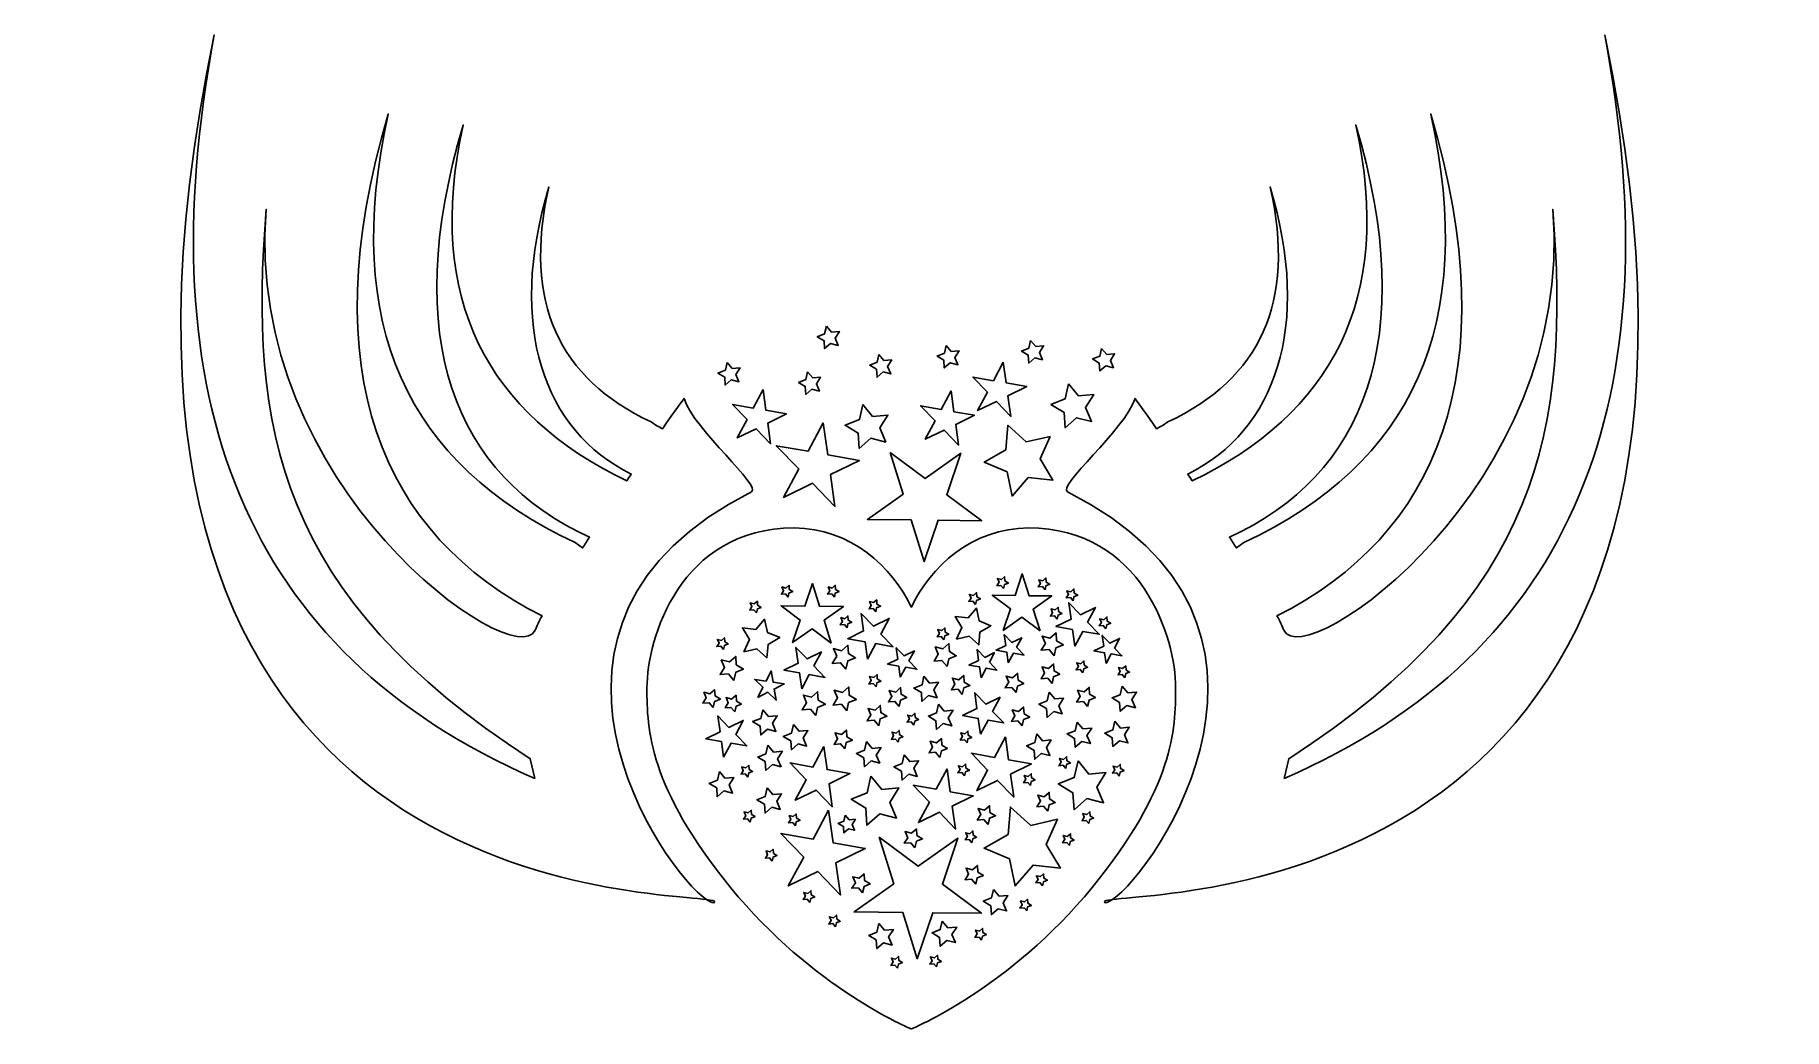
# Model space of a CAD drawing. Header units: centimetres. Extents: x -13 to 13, y -7.4 to 7.4.
import ezdxf

# ---------------------------------------------------------------- set-up
doc = ezdxf.new("R2010")
doc.units = ezdxf.units.CM
doc.header["$MEASUREMENT"] = 0
doc.layers.add('Camada 1', color=7, linetype='Continuous')

msp = doc.modelspace()

# ---------------------------------------------------------------- linework, layer by layer
at = {"layer": 'Camada 1'}
for points, knots in [([(-3.01155, -5.45482), (-3.65528, -5.03458), (-6.19557, -1.34179), (-2.34647, 0.59588), (-2.34647, 0.59588), (-2.182, 0.67835), (-3.19459, 1.51036), (-3.34702, 1.98291), (-3.34702, 1.98291), (-3.41989, 1.88446), (-3.53186, 1.72714), (-3.66748, 1.53317), (-3.66748, 1.53317), (-3.69209, 1.54672), (-3.71899, 1.5604), (-3.75077, 1.57344), (-3.75077, 1.57344), (-3.75077, 1.57344), (-3.83536, 1.63424), (-3.83536, 1.63424), (-3.83536, 1.63424), (-5.20267, 2.27601), (-5.7375, 3.40158), (-5.35507, 5.11854), (-5.35507, 5.11854), (-5.97173, 3.05029), (-5.43672, 1.50499), (-4.13023, 0.85848), (-4.13023, 0.85848), (-4.1524, 0.82554), (-4.17473, 0.79247), (-4.19741, 0.75905), (-4.19741, 0.75905), (-6.2438, 1.74362), (-7.20228, 3.44232), (-6.62443, 6.03905), (-6.62443, 6.03905), (-7.56873, 2.87117), (-6.755, 0.83536), (-4.74951, -0.07748), (-4.74951, -0.07748), (-4.78391, -0.13079), (-4.81783, -0.18408), (-4.8514, -0.23676), (-4.8514, -0.23676), (-4.8514, -0.23676), (-4.9621, -0.15754), (-4.9621, -0.15754), (-4.9621, -0.15754), (-7.45695, 1.01432), (-8.43255, 3.06791), (-7.73569, 6.20166), (-7.73569, 6.20166), (-8.88001, 2.3616), (-7.82012, -0.05452), (-5.45472, -1.24446), (-5.45472, -1.24446), (-5.49809, -1.32661), (-5.5333, -1.399), (-5.55807, -1.45801), (-5.55807, -1.45801), (-5.83778, -2.12112), (-9.88723, 0.66385), (-9.54737, 4.79072), (-9.54737, 4.79072), (-9.81518, 1.53529), (-9.36759, -0.9496), (-5.62818, -3.36617), (-5.62818, -3.36617), (-5.62818, -3.36617), (-5.56217, -3.65666), (-5.56217, -3.65666), (-5.56217, -3.65666), (-9.8817, -1.78468), (-11.33278, 1.99823), (-10.3189, 7.37636), (-10.3189, 7.37636), (-12.98047, -5.23016), (-4.14365, -5.30957), (-3.01155, -5.45482)], [0, 0, 0, 0, 0.04761905, 0.04761905, 0.04761905, 0.04761905, 0.0952381, 0.0952381, 0.0952381, 0.0952381, 0.14285714, 0.14285714, 0.14285714, 0.14285714, 0.19047619, 0.19047619, 0.19047619, 0.19047619, 0.23809524, 0.23809524, 0.23809524, 0.23809524, 0.28571429, 0.28571429, 0.28571429, 0.28571429, 0.33333333, 0.33333333, 0.33333333, 0.33333333, 0.38095238, 0.38095238, 0.38095238, 0.38095238, 0.42857143, 0.42857143, 0.42857143, 0.42857143, 0.47619048, 0.47619048, 0.47619048, 0.47619048, 0.52380952, 0.52380952, 0.52380952, 0.52380952, 0.57142857, 0.57142857, 0.57142857, 0.57142857, 0.61904762, 0.61904762, 0.61904762, 0.61904762, 0.66666667, 0.66666667, 0.66666667, 0.66666667, 0.71428571, 0.71428571, 0.71428571, 0.71428571, 0.76190476, 0.76190476, 0.76190476, 0.76190476, 0.80952381, 0.80952381, 0.80952381, 0.80952381, 0.85714286, 0.85714286, 0.85714286, 0.85714286, 0.9047619, 0.9047619, 0.9047619, 0.9047619, 1, 1, 1, 1]), ([(10.3189, 7.37636), (11.33262, 1.99823), (9.88138, -1.78468), (5.56233, -3.65669), (5.56233, -3.65669), (5.56233, -3.65669), (5.62803, -3.3662), (5.62803, -3.3662), (5.62803, -3.3662), (9.36741, -0.9496), (9.81522, 1.53529), (9.54757, 4.79069), (9.54757, 4.79069), (9.88695, 0.66383), (5.83766, -2.12118), (5.55829, -1.45805), (5.55829, -1.45805), (5.53334, -1.39905), (5.49815, -1.32666), (5.4546, -1.2445), (5.4546, -1.2445), (7.82016, -0.05454), (8.8804, 2.36156), (7.73592, 6.20162), (7.73592, 6.20162), (8.43262, 3.06787), (7.45649, 1.0143), (4.96235, -0.15756), (4.96235, -0.15756), (4.96235, -0.15756), (4.85133, -0.23678), (4.85133, -0.23678), (4.85133, -0.23678), (4.81775, -0.18413), (4.78402, -0.13081), (4.74931, -0.0775), (4.74931, -0.0775), (6.75464, 0.83534), (7.56871, 2.87115), (6.62454, 6.03903), (6.62454, 6.03903), (7.20226, 3.4423), (6.24375, 1.7436), (4.19754, 0.75903), (4.19754, 0.75903), (4.17473, 0.79247), (4.15272, 0.82555), (4.13055, 0.85846), (4.13055, 0.85846), (5.43656, 1.50497), (5.97189, 3.05027), (5.35554, 5.11852), (5.35554, 5.11852), (5.73749, 3.40156), (5.2025, 2.276), (3.83551, 1.63422), (3.83551, 1.63422), (3.83551, 1.63422), (3.75074, 1.57342), (3.75074, 1.57342), (3.75074, 1.57342), (3.71896, 1.56038), (3.69224, 1.5467), (3.66729, 1.53315), (3.66729, 1.53315), (3.53185, 1.72714), (3.41985, 1.88444), (3.34714, 1.98289), (3.34714, 1.98289), (3.19442, 1.51034), (2.18197, 0.67834), (2.34643, 0.59586), (2.34643, 0.59586), (6.19506, -1.34179), (3.65524, -5.03461), (3.01135, -5.45484), (3.01135, -5.45484), (4.14318, -5.30957), (12.9805, -5.23016), (10.3189, 7.37636)], [0, 0, 0, 0, 0.04761905, 0.04761905, 0.04761905, 0.04761905, 0.0952381, 0.0952381, 0.0952381, 0.0952381, 0.14285714, 0.14285714, 0.14285714, 0.14285714, 0.19047619, 0.19047619, 0.19047619, 0.19047619, 0.23809524, 0.23809524, 0.23809524, 0.23809524, 0.28571429, 0.28571429, 0.28571429, 0.28571429, 0.33333333, 0.33333333, 0.33333333, 0.33333333, 0.38095238, 0.38095238, 0.38095238, 0.38095238, 0.42857143, 0.42857143, 0.42857143, 0.42857143, 0.47619048, 0.47619048, 0.47619048, 0.47619048, 0.52380952, 0.52380952, 0.52380952, 0.52380952, 0.57142857, 0.57142857, 0.57142857, 0.57142857, 0.61904762, 0.61904762, 0.61904762, 0.61904762, 0.66666667, 0.66666667, 0.66666667, 0.66666667, 0.71428571, 0.71428571, 0.71428571, 0.71428571, 0.76190476, 0.76190476, 0.76190476, 0.76190476, 0.80952381, 0.80952381, 0.80952381, 0.80952381, 0.85714286, 0.85714286, 0.85714286, 0.85714286, 0.9047619, 0.9047619, 0.9047619, 0.9047619, 1, 1, 1, 1]), ([(-1.23297, 3.05682), (-1.23297, 3.05682), (-1.15799, 2.96652), (-1.15799, 2.96652), (-1.15799, 2.96652), (-1.15799, 2.96652), (-1.0408, 2.97679), (-1.0408, 2.97679), (-1.0408, 2.97679), (-1.0408, 2.97679), (-1.10372, 2.87752), (-1.10372, 2.87752), (-1.10372, 2.87752), (-1.10372, 2.87752), (-1.05758, 2.76877), (-1.05758, 2.76877), (-1.05758, 2.76877), (-1.05758, 2.76877), (-1.17154, 2.79862), (-1.17154, 2.79862), (-1.17154, 2.79862), (-1.17154, 2.79862), (-1.26022, 2.72101), (-1.26022, 2.72101), (-1.26022, 2.72101), (-1.26022, 2.72101), (-1.26771, 2.83854), (-1.26771, 2.83854), (-1.26771, 2.83854), (-1.26771, 2.83854), (-1.36844, 2.89887), (-1.36844, 2.89887), (-1.36844, 2.89887), (-1.36844, 2.89887), (-1.25938, 2.94205), (-1.25938, 2.94205), (-1.25938, 2.94205), (-1.25938, 2.94205), (-1.23297, 3.05682), (-1.23297, 3.05682)], [0, 0, 0, 0, 0.09090909, 0.09090909, 0.09090909, 0.09090909, 0.18181818, 0.18181818, 0.18181818, 0.18181818, 0.27272727, 0.27272727, 0.27272727, 0.27272727, 0.36363636, 0.36363636, 0.36363636, 0.36363636, 0.45454545, 0.45454545, 0.45454545, 0.45454545, 0.54545455, 0.54545455, 0.54545455, 0.54545455, 0.63636364, 0.63636364, 0.63636364, 0.63636364, 0.72727273, 0.72727273, 0.72727273, 0.72727273, 0.81818182, 0.81818182, 0.81818182, 0.81818182, 1, 1, 1, 1]), ([(-0.45462, 2.63365), (-0.45462, 2.63365), (-0.37948, 2.543), (-0.37948, 2.543), (-0.37948, 2.543), (-0.37948, 2.543), (-0.26227, 2.55345), (-0.26227, 2.55345), (-0.26227, 2.55345), (-0.26227, 2.55345), (-0.32503, 2.45418), (-0.32503, 2.45418), (-0.32503, 2.45418), (-0.32503, 2.45418), (-0.27891, 2.34594), (-0.27891, 2.34594), (-0.27891, 2.34594), (-0.27891, 2.34594), (-0.393, 2.37497), (-0.393, 2.37497), (-0.393, 2.37497), (-0.393, 2.37497), (-0.4815, 2.29784), (-0.4815, 2.29784), (-0.4815, 2.29784), (-0.4815, 2.29784), (-0.48917, 2.41521), (-0.48917, 2.41521), (-0.48917, 2.41521), (-0.48917, 2.41521), (-0.58993, 2.47585), (-0.58993, 2.47585), (-0.58993, 2.47585), (-0.58993, 2.47585), (-0.48087, 2.51906), (-0.48087, 2.51906), (-0.48087, 2.51906), (-0.48087, 2.51906), (-0.45462, 2.63365), (-0.45462, 2.63365)], [0, 0, 0, 0, 0.09090909, 0.09090909, 0.09090909, 0.09090909, 0.18181818, 0.18181818, 0.18181818, 0.18181818, 0.27272727, 0.27272727, 0.27272727, 0.27272727, 0.36363636, 0.36363636, 0.36363636, 0.36363636, 0.45454545, 0.45454545, 0.45454545, 0.45454545, 0.54545455, 0.54545455, 0.54545455, 0.54545455, 0.63636364, 0.63636364, 0.63636364, 0.63636364, 0.72727273, 0.72727273, 0.72727273, 0.72727273, 0.81818182, 0.81818182, 0.81818182, 0.81818182, 1, 1, 1, 1]), ([(0.54431, 2.77025), (0.54431, 2.77025), (0.6193, 2.67961), (0.6193, 2.67961), (0.6193, 2.67961), (0.6193, 2.67961), (0.7368, 2.6899), (0.7368, 2.6899), (0.7368, 2.6899), (0.7368, 2.6899), (0.67372, 2.59063), (0.67372, 2.59063), (0.67372, 2.59063), (0.67372, 2.59063), (0.71971, 2.48239), (0.71971, 2.48239), (0.71971, 2.48239), (0.71971, 2.48239), (0.60541, 2.51139), (0.60541, 2.51139), (0.60541, 2.51139), (0.60541, 2.51139), (0.5169, 2.43429), (0.5169, 2.43429), (0.5169, 2.43429), (0.5169, 2.43429), (0.50939, 2.55165), (0.50939, 2.55165), (0.50939, 2.55165), (0.50939, 2.55165), (0.4085, 2.61179), (0.4085, 2.61179), (0.4085, 2.61179), (0.4085, 2.61179), (0.5182, 2.65532), (0.5182, 2.65532), (0.5182, 2.65532), (0.5182, 2.65532), (0.54431, 2.77025), (0.54431, 2.77025)], [0, 0, 0, 0, 0.09090909, 0.09090909, 0.09090909, 0.09090909, 0.18181818, 0.18181818, 0.18181818, 0.18181818, 0.27272727, 0.27272727, 0.27272727, 0.27272727, 0.36363636, 0.36363636, 0.36363636, 0.36363636, 0.45454545, 0.45454545, 0.45454545, 0.45454545, 0.54545455, 0.54545455, 0.54545455, 0.54545455, 0.63636364, 0.63636364, 0.63636364, 0.63636364, 0.72727273, 0.72727273, 0.72727273, 0.72727273, 0.81818182, 0.81818182, 0.81818182, 0.81818182, 1, 1, 1, 1]), ([(1.79783, 2.8441), (1.79783, 2.8441), (1.87297, 2.75329), (1.87297, 2.75329), (1.87297, 2.75329), (1.87297, 2.75329), (1.99034, 2.76324), (1.99034, 2.76324), (1.99034, 2.76324), (1.99034, 2.76324), (1.92724, 2.66429), (1.92724, 2.66429), (1.92724, 2.66429), (1.92724, 2.66429), (1.9732, 2.55589), (1.9732, 2.55589), (1.9732, 2.55589), (1.9732, 2.55589), (1.85961, 2.58491), (1.85961, 2.58491), (1.85961, 2.58491), (1.85961, 2.58491), (1.77111, 2.50797), (1.77111, 2.50797), (1.77111, 2.50797), (1.77111, 2.50797), (1.76328, 2.625), (1.76328, 2.625), (1.76328, 2.625), (1.76328, 2.625), (1.66236, 2.6858), (1.66236, 2.6858), (1.66236, 2.6858), (1.66236, 2.6858), (1.77174, 2.72916), (1.77174, 2.72916), (1.77174, 2.72916), (1.77174, 2.72916), (1.79783, 2.8441), (1.79783, 2.8441)], [0, 0, 0, 0, 0.09090909, 0.09090909, 0.09090909, 0.09090909, 0.18181818, 0.18181818, 0.18181818, 0.18181818, 0.27272727, 0.27272727, 0.27272727, 0.27272727, 0.36363636, 0.36363636, 0.36363636, 0.36363636, 0.45454545, 0.45454545, 0.45454545, 0.45454545, 0.54545455, 0.54545455, 0.54545455, 0.54545455, 0.63636364, 0.63636364, 0.63636364, 0.63636364, 0.72727273, 0.72727273, 0.72727273, 0.72727273, 0.81818182, 0.81818182, 0.81818182, 0.81818182, 1, 1, 1, 1]), ([(2.85233, 2.72559), (2.85233, 2.72559), (2.92731, 2.63495), (2.92731, 2.63495), (2.92731, 2.63495), (2.92731, 2.63495), (3.04481, 2.64556), (3.04481, 2.64556), (3.04481, 2.64556), (3.04481, 2.64556), (2.98176, 2.54644), (2.98176, 2.54644), (2.98176, 2.54644), (2.98176, 2.54644), (3.02756, 2.43788), (3.02756, 2.43788), (3.02756, 2.43788), (3.02756, 2.43788), (2.91361, 2.46707), (2.91361, 2.46707), (2.91361, 2.46707), (2.91361, 2.46707), (2.82526, 2.38962), (2.82526, 2.38962), (2.82526, 2.38962), (2.82526, 2.38962), (2.81761, 2.50715), (2.81761, 2.50715), (2.81761, 2.50715), (2.81761, 2.50715), (2.71686, 2.56764), (2.71686, 2.56764), (2.71686, 2.56764), (2.71686, 2.56764), (2.82608, 2.611), (2.82608, 2.611), (2.82608, 2.611), (2.82608, 2.611), (2.85233, 2.72559), (2.85233, 2.72559)], [0, 0, 0, 0, 0.09090909, 0.09090909, 0.09090909, 0.09090909, 0.18181818, 0.18181818, 0.18181818, 0.18181818, 0.27272727, 0.27272727, 0.27272727, 0.27272727, 0.36363636, 0.36363636, 0.36363636, 0.36363636, 0.45454545, 0.45454545, 0.45454545, 0.45454545, 0.54545455, 0.54545455, 0.54545455, 0.54545455, 0.63636364, 0.63636364, 0.63636364, 0.63636364, 0.72727273, 0.72727273, 0.72727273, 0.72727273, 0.81818182, 0.81818182, 0.81818182, 0.81818182, 1, 1, 1, 1]), ([(-2.70739, 2.51742), (-2.70739, 2.51742), (-2.63209, 2.42661), (-2.63209, 2.42661), (-2.63209, 2.42661), (-2.63209, 2.42661), (-2.51472, 2.43706), (-2.51472, 2.43706), (-2.51472, 2.43706), (-2.51472, 2.43706), (-2.5778, 2.33747), (-2.5778, 2.33747), (-2.5778, 2.33747), (-2.5778, 2.33747), (-2.53168, 2.22939), (-2.53168, 2.22939), (-2.53168, 2.22939), (-2.53168, 2.22939), (-2.64545, 2.25858), (-2.64545, 2.25858), (-2.64545, 2.25858), (-2.64545, 2.25858), (-2.73414, 2.18097), (-2.73414, 2.18097), (-2.73414, 2.18097), (-2.73414, 2.18097), (-2.7421, 2.29882), (-2.7421, 2.29882), (-2.7421, 2.29882), (-2.7421, 2.29882), (-2.84301, 2.35899), (-2.84301, 2.35899), (-2.84301, 2.35899), (-2.84301, 2.35899), (-2.73332, 2.40251), (-2.73332, 2.40251), (-2.73332, 2.40251), (-2.73332, 2.40251), (-2.70739, 2.51742), (-2.70739, 2.51742)], [0, 0, 0, 0, 0.09090909, 0.09090909, 0.09090909, 0.09090909, 0.18181818, 0.18181818, 0.18181818, 0.18181818, 0.27272727, 0.27272727, 0.27272727, 0.27272727, 0.36363636, 0.36363636, 0.36363636, 0.36363636, 0.45454545, 0.45454545, 0.45454545, 0.45454545, 0.54545455, 0.54545455, 0.54545455, 0.54545455, 0.63636364, 0.63636364, 0.63636364, 0.63636364, 0.72727273, 0.72727273, 0.72727273, 0.72727273, 0.81818182, 0.81818182, 0.81818182, 0.81818182, 1, 1, 1, 1]), ([(-1.51171, 2.37822), (-1.51171, 2.37822), (-1.43673, 2.28742), (-1.43673, 2.28742), (-1.43673, 2.28742), (-1.43673, 2.28742), (-1.31938, 2.29784), (-1.31938, 2.29784), (-1.31938, 2.29784), (-1.31938, 2.29784), (-1.38212, 2.19841), (-1.38212, 2.19841), (-1.38212, 2.19841), (-1.38212, 2.19841), (-1.33632, 2.0902), (-1.33632, 2.0902), (-1.33632, 2.0902), (-1.33632, 2.0902), (-1.45043, 2.11919), (-1.45043, 2.11919), (-1.45043, 2.11919), (-1.45043, 2.11919), (-1.53912, 2.04194), (-1.53912, 2.04194), (-1.53912, 2.04194), (-1.53912, 2.04194), (-1.54645, 2.15962), (-1.54645, 2.15962), (-1.54645, 2.15962), (-1.54645, 2.15962), (-1.6472, 2.21992), (-1.6472, 2.21992), (-1.6472, 2.21992), (-1.6472, 2.21992), (-1.53812, 2.26329), (-1.53812, 2.26329), (-1.53812, 2.26329), (-1.53812, 2.26329), (-1.51171, 2.37822), (-1.51171, 2.37822)], [0, 0, 0, 0, 0.09090909, 0.09090909, 0.09090909, 0.09090909, 0.18181818, 0.18181818, 0.18181818, 0.18181818, 0.27272727, 0.27272727, 0.27272727, 0.27272727, 0.36363636, 0.36363636, 0.36363636, 0.36363636, 0.45454545, 0.45454545, 0.45454545, 0.45454545, 0.54545455, 0.54545455, 0.54545455, 0.54545455, 0.63636364, 0.63636364, 0.63636364, 0.63636364, 0.72727273, 0.72727273, 0.72727273, 0.72727273, 0.81818182, 0.81818182, 0.81818182, 0.81818182, 1, 1, 1, 1]), ([(1.39259, 2.51906), (1.39259, 2.51906), (1.43546, 2.21212), (1.43546, 2.21212), (1.43546, 2.21212), (1.43546, 2.21212), (1.7406, 2.15766), (1.7406, 2.15766), (1.7406, 2.15766), (1.7406, 2.15766), (1.46202, 2.02251), (1.46202, 2.02251), (1.46202, 2.02251), (1.46202, 2.02251), (1.50523, 1.71478), (1.50523, 1.71478), (1.50523, 1.71478), (1.50523, 1.71478), (1.28988, 1.93843), (1.28988, 1.93843), (1.28988, 1.93843), (1.28988, 1.93843), (1.0108, 1.80214), (1.0108, 1.80214), (1.0108, 1.80214), (1.0108, 1.80214), (1.15672, 2.07617), (1.15672, 2.07617), (1.15672, 2.07617), (1.15672, 2.07617), (0.94122, 2.29932), (0.94122, 2.29932), (0.94122, 2.29932), (0.94122, 2.29932), (1.24668, 2.24519), (1.24668, 2.24519), (1.24668, 2.24519), (1.24668, 2.24519), (1.39259, 2.51906), (1.39259, 2.51906)], [0, 0, 0, 0, 0.09090909, 0.09090909, 0.09090909, 0.09090909, 0.18181818, 0.18181818, 0.18181818, 0.18181818, 0.27272727, 0.27272727, 0.27272727, 0.27272727, 0.36363636, 0.36363636, 0.36363636, 0.36363636, 0.45454545, 0.45454545, 0.45454545, 0.45454545, 0.54545455, 0.54545455, 0.54545455, 0.54545455, 0.63636364, 0.63636364, 0.63636364, 0.63636364, 0.72727273, 0.72727273, 0.72727273, 0.72727273, 0.81818182, 0.81818182, 0.81818182, 0.81818182, 1, 1, 1, 1]), ([(-2.17436, 2.11414), (-2.17436, 2.11414), (-2.13166, 1.80672), (-2.13166, 1.80672), (-2.13166, 1.80672), (-2.13166, 1.80672), (-1.82617, 1.75259), (-1.82617, 1.75259), (-1.82617, 1.75259), (-1.82617, 1.75259), (-2.10506, 1.6168), (-2.10506, 1.6168), (-2.10506, 1.6168), (-2.10506, 1.6168), (-2.06173, 1.3097), (-2.06173, 1.3097), (-2.06173, 1.3097), (-2.06173, 1.3097), (-2.27736, 1.53317), (-2.27736, 1.53317), (-2.27736, 1.53317), (-2.27736, 1.53317), (-2.55628, 1.39722), (-2.55628, 1.39722), (-2.55628, 1.39722), (-2.55628, 1.39722), (-2.41055, 1.67125), (-2.41055, 1.67125), (-2.41055, 1.67125), (-2.41055, 1.67125), (-2.6259, 1.89424), (-2.6259, 1.89424), (-2.6259, 1.89424), (-2.6259, 1.89424), (-2.32041, 1.8403), (-2.32041, 1.8403), (-2.32041, 1.8403), (-2.32041, 1.8403), (-2.17436, 2.11414), (-2.17436, 2.11414)], [0, 0, 0, 0, 0.09090909, 0.09090909, 0.09090909, 0.09090909, 0.18181818, 0.18181818, 0.18181818, 0.18181818, 0.27272727, 0.27272727, 0.27272727, 0.27272727, 0.36363636, 0.36363636, 0.36363636, 0.36363636, 0.45454545, 0.45454545, 0.45454545, 0.45454545, 0.54545455, 0.54545455, 0.54545455, 0.54545455, 0.63636364, 0.63636364, 0.63636364, 0.63636364, 0.72727273, 0.72727273, 0.72727273, 0.72727273, 0.81818182, 0.81818182, 0.81818182, 0.81818182, 1, 1, 1, 1]), ([(0.61649, 2.09377), (0.61649, 2.09377), (0.65906, 1.78584), (0.65906, 1.78584), (0.65906, 1.78584), (0.65906, 1.78584), (0.96453, 1.7319), (0.96453, 1.7319), (0.96453, 1.7319), (0.96453, 1.7319), (0.6856, 1.59611), (0.6856, 1.59611), (0.6856, 1.59611), (0.6856, 1.59611), (0.72881, 1.28898), (0.72881, 1.28898), (0.72881, 1.28898), (0.72881, 1.28898), (0.51333, 1.51216), (0.51333, 1.51216), (0.51333, 1.51216), (0.51333, 1.51216), (0.23425, 1.37622), (0.23425, 1.37622), (0.23425, 1.37622), (0.23425, 1.37622), (0.3803, 1.65038), (0.3803, 1.65038), (0.3803, 1.65038), (0.3803, 1.65038), (0.16448, 1.87355), (0.16448, 1.87355), (0.16448, 1.87355), (0.16448, 1.87355), (0.47028, 1.81942), (0.47028, 1.81942), (0.47028, 1.81942), (0.47028, 1.81942), (0.61649, 2.09377), (0.61649, 2.09377)], [0, 0, 0, 0, 0.09090909, 0.09090909, 0.09090909, 0.09090909, 0.18181818, 0.18181818, 0.18181818, 0.18181818, 0.27272727, 0.27272727, 0.27272727, 0.27272727, 0.36363636, 0.36363636, 0.36363636, 0.36363636, 0.45454545, 0.45454545, 0.45454545, 0.45454545, 0.54545455, 0.54545455, 0.54545455, 0.54545455, 0.63636364, 0.63636364, 0.63636364, 0.63636364, 0.72727273, 0.72727273, 0.72727273, 0.72727273, 0.81818182, 0.81818182, 0.81818182, 0.81818182, 1, 1, 1, 1]), ([(2.36102, 2.19762), (2.36102, 2.19762), (2.50676, 2.0222), (2.50676, 2.0222), (2.50676, 2.0222), (2.50676, 2.0222), (2.7343, 2.04257), (2.7343, 2.04257), (2.7343, 2.04257), (2.7343, 2.04257), (2.61222, 1.84974), (2.61222, 1.84974), (2.61222, 1.84974), (2.61222, 1.84974), (2.70154, 1.63945), (2.70154, 1.63945), (2.70154, 1.63945), (2.70154, 1.63945), (2.48048, 1.69618), (2.48048, 1.69618), (2.48048, 1.69618), (2.48048, 1.69618), (2.30853, 1.54621), (2.30853, 1.54621), (2.30853, 1.54621), (2.30853, 1.54621), (2.29369, 1.7741), (2.29369, 1.7741), (2.29369, 1.7741), (2.29369, 1.7741), (2.09842, 1.89131), (2.09842, 1.89131), (2.09842, 1.89131), (2.09842, 1.89131), (2.31033, 1.97542), (2.31033, 1.97542), (2.31033, 1.97542), (2.31033, 1.97542), (2.36102, 2.19762), (2.36102, 2.19762)], [0, 0, 0, 0, 0.09090909, 0.09090909, 0.09090909, 0.09090909, 0.18181818, 0.18181818, 0.18181818, 0.18181818, 0.27272727, 0.27272727, 0.27272727, 0.27272727, 0.36363636, 0.36363636, 0.36363636, 0.36363636, 0.45454545, 0.45454545, 0.45454545, 0.45454545, 0.54545455, 0.54545455, 0.54545455, 0.54545455, 0.63636364, 0.63636364, 0.63636364, 0.63636364, 0.72727273, 0.72727273, 0.72727273, 0.72727273, 0.81818182, 0.81818182, 0.81818182, 0.81818182, 1, 1, 1, 1]), ([(-0.69245, 1.89197), (-0.69245, 1.89197), (-0.54672, 1.71623), (-0.54672, 1.71623), (-0.54672, 1.71623), (-0.54672, 1.71623), (-0.31934, 1.73613), (-0.31934, 1.73613), (-0.31934, 1.73613), (-0.31934, 1.73613), (-0.44142, 1.54394), (-0.44142, 1.54394), (-0.44142, 1.54394), (-0.44142, 1.54394), (-0.35209, 1.33349), (-0.35209, 1.33349), (-0.35209, 1.33349), (-0.35209, 1.33349), (-0.57313, 1.39021), (-0.57313, 1.39021), (-0.57313, 1.39021), (-0.57313, 1.39021), (-0.74492, 1.24009), (-0.74492, 1.24009), (-0.74492, 1.24009), (-0.74492, 1.24009), (-0.75961, 1.46797), (-0.75961, 1.46797), (-0.75961, 1.46797), (-0.75961, 1.46797), (-0.9554, 1.5855), (-0.9554, 1.5855), (-0.9554, 1.5855), (-0.9554, 1.5855), (-0.74362, 1.66945), (-0.74362, 1.66945), (-0.74362, 1.66945), (-0.74362, 1.66945), (-0.69245, 1.89197), (-0.69245, 1.89197)], [0, 0, 0, 0, 0.09090909, 0.09090909, 0.09090909, 0.09090909, 0.18181818, 0.18181818, 0.18181818, 0.18181818, 0.27272727, 0.27272727, 0.27272727, 0.27272727, 0.36363636, 0.36363636, 0.36363636, 0.36363636, 0.45454545, 0.45454545, 0.45454545, 0.45454545, 0.54545455, 0.54545455, 0.54545455, 0.54545455, 0.63636364, 0.63636364, 0.63636364, 0.63636364, 0.72727273, 0.72727273, 0.72727273, 0.72727273, 0.81818182, 0.81818182, 0.81818182, 0.81818182, 1, 1, 1, 1]), ([(-1.2806, 1.62006), (-1.2806, 1.62006), (-1.21456, 1.14571), (-1.21456, 1.14571), (-1.21456, 1.14571), (-1.21456, 1.14571), (-0.74315, 1.06242), (-0.74315, 1.06242), (-0.74315, 1.06242), (-0.74315, 1.06242), (-1.17349, 0.85263), (-1.17349, 0.85263), (-1.17349, 0.85263), (-1.17349, 0.85263), (-1.10714, 0.37876), (-1.10714, 0.37876), (-1.10714, 0.37876), (-1.10714, 0.37876), (-1.43966, 0.72288), (-1.43966, 0.72288), (-1.43966, 0.72288), (-1.43966, 0.72288), (-1.87017, 0.51373), (-1.87017, 0.51373), (-1.87017, 0.51373), (-1.87017, 0.51373), (-1.6449, 0.93592), (-1.6449, 0.93592), (-1.6449, 0.93592), (-1.6449, 0.93592), (-1.97777, 1.28068), (-1.97777, 1.28068), (-1.97777, 1.28068), (-1.97777, 1.28068), (-1.50602, 1.19739), (-1.50602, 1.19739), (-1.50602, 1.19739), (-1.50602, 1.19739), (-1.2806, 1.62006), (-1.2806, 1.62006)], [0, 0, 0, 0, 0.09090909, 0.09090909, 0.09090909, 0.09090909, 0.18181818, 0.18181818, 0.18181818, 0.18181818, 0.27272727, 0.27272727, 0.27272727, 0.27272727, 0.36363636, 0.36363636, 0.36363636, 0.36363636, 0.45454545, 0.45454545, 0.45454545, 0.45454545, 0.54545455, 0.54545455, 0.54545455, 0.54545455, 0.63636364, 0.63636364, 0.63636364, 0.63636364, 0.72727273, 0.72727273, 0.72727273, 0.72727273, 0.81818182, 0.81818182, 0.81818182, 0.81818182, 1, 1, 1, 1]), ([(2.08961, 1.41974), (2.08961, 1.41974), (1.93785, 1.08491), (1.93785, 1.08491), (1.93785, 1.08491), (1.93785, 1.08491), (2.12774, 0.77014), (2.12774, 0.77014), (2.12774, 0.77014), (2.12774, 0.77014), (1.76277, 0.81041), (1.76277, 0.81041), (1.76277, 0.81041), (1.76277, 0.81041), (1.52169, 0.53262), (1.52169, 0.53262), (1.52169, 0.53262), (1.52169, 0.53262), (1.44752, 0.89272), (1.44752, 0.89272), (1.44752, 0.89272), (1.44752, 0.89272), (1.10912, 1.03535), (1.10912, 1.03535), (1.10912, 1.03535), (1.10912, 1.03535), (1.4286, 1.21744), (1.4286, 1.21744), (1.4286, 1.21744), (1.4286, 1.21744), (1.4599, 1.58354), (1.4599, 1.58354), (1.4599, 1.58354), (1.4599, 1.58354), (1.73147, 1.33595), (1.73147, 1.33595), (1.73147, 1.33595), (1.73147, 1.33595), (2.08961, 1.41974), (2.08961, 1.41974)], [0, 0, 0, 0, 0.09090909, 0.09090909, 0.09090909, 0.09090909, 0.18181818, 0.18181818, 0.18181818, 0.18181818, 0.27272727, 0.27272727, 0.27272727, 0.27272727, 0.36363636, 0.36363636, 0.36363636, 0.36363636, 0.45454545, 0.45454545, 0.45454545, 0.45454545, 0.54545455, 0.54545455, 0.54545455, 0.54545455, 0.63636364, 0.63636364, 0.63636364, 0.63636364, 0.72727273, 0.72727273, 0.72727273, 0.72727273, 0.81818182, 0.81818182, 0.81818182, 0.81818182, 1, 1, 1, 1]), ([(-0.28867, 1.18027), (-0.28867, 1.18027), (0.23163, 0.79313), (0.23163, 0.79313), (0.23163, 0.79313), (0.23163, 0.79313), (0.76011, 1.16804), (0.76011, 1.16804), (0.76011, 1.16804), (0.76011, 1.16804), (0.55294, 0.55381), (0.55294, 0.55381), (0.55294, 0.55381), (0.55294, 0.55381), (1.07327, 0.16765), (1.07327, 0.16765), (1.07327, 0.16765), (1.07327, 0.16765), (0.42515, 0.17451), (0.42515, 0.17451), (0.42515, 0.17451), (0.42515, 0.17451), (0.21795, -0.43988), (0.21795, -0.43988), (0.21795, -0.43988), (0.21795, -0.43988), (0.0243, 0.1789), (0.0243, 0.1789), (0.0243, 0.1789), (0.0243, 0.1789), (-0.62417, 0.18625), (-0.62417, 0.18625), (-0.62417, 0.18625), (-0.62417, 0.18625), (-0.09534, 0.56101), (-0.09534, 0.56101), (-0.09534, 0.56101), (-0.09534, 0.56101), (-0.28867, 1.18027), (-0.28867, 1.18027)], [0, 0, 0, 0, 0.09090909, 0.09090909, 0.09090909, 0.09090909, 0.18181818, 0.18181818, 0.18181818, 0.18181818, 0.27272727, 0.27272727, 0.27272727, 0.27272727, 0.36363636, 0.36363636, 0.36363636, 0.36363636, 0.45454545, 0.45454545, 0.45454545, 0.45454545, 0.54545455, 0.54545455, 0.54545455, 0.54545455, 0.63636364, 0.63636364, 0.63636364, 0.63636364, 0.72727273, 0.72727273, 0.72727273, 0.72727273, 0.81818182, 0.81818182, 0.81818182, 0.81818182, 1, 1, 1, 1]), ([(0.02658, -7.37636), (0.02658, -7.37636), (1.49544, -6.76882), (2.71035, -5.27485), (2.71035, -5.27485), (3.92492, -3.78154), (3.95066, -2.93551), (3.95066, -2.31202), (3.95066, -2.31202), (3.95066, -1.58828), (3.45756, 0.05989), (1.76684, 0.05989), (1.76684, 0.05989), (0.92898, 0.05989), (0.30793, -0.52058), (0.02723, -1.1146), (0.02723, -1.1146), (0.02723, -1.1146), (0.0266, -1.1146), (0.0266, -1.1146), (0.0266, -1.1146), (-0.25444, -0.52061), (-0.8755, 0.05989), (-1.71269, 0.05989), (-1.71269, 0.05989), (-3.40388, 0.05989), (-3.89717, -1.58828), (-3.89717, -2.31202), (-3.89717, -2.31202), (-3.89717, -2.93551), (-3.87127, -3.78154), (-2.65667, -5.27485), (-2.65667, -5.27485), (-1.44162, -6.76882), (0.02658, -7.37636), (0.02658, -7.37636), (0.02658, -7.37636), (0.02658, -7.37636), (0.02658, -7.37636), (0.02658, -7.37636)], [0, 0, 0, 0, 0.09090909, 0.09090909, 0.09090909, 0.09090909, 0.18181818, 0.18181818, 0.18181818, 0.18181818, 0.27272727, 0.27272727, 0.27272727, 0.27272727, 0.36363636, 0.36363636, 0.36363636, 0.36363636, 0.45454545, 0.45454545, 0.45454545, 0.45454545, 0.54545455, 0.54545455, 0.54545455, 0.54545455, 0.63636364, 0.63636364, 0.63636364, 0.63636364, 0.72727273, 0.72727273, 0.72727273, 0.72727273, 0.81818182, 0.81818182, 0.81818182, 0.81818182, 1, 1, 1, 1]), ([(-3.01155, -5.45482), (-2.94226, -5.49996), (-2.89857, -5.51382), (-2.89273, -5.49099), (-2.89273, -5.49099), (-2.88897, -5.47583), (-2.93154, -5.46474), (-3.01155, -5.45482)], [0, 0, 0, 0, 0.33333333, 0.33333333, 0.33333333, 0.33333333, 1, 1, 1, 1]), ([(2.89273, -5.49099), (2.89845, -5.51382), (2.94213, -5.49996), (3.01124, -5.45482), (3.01124, -5.45482), (2.93136, -5.46474), (2.8885, -5.47583), (2.89273, -5.49099)], [0, 0, 0, 0, 0.33333333, 0.33333333, 0.33333333, 0.33333333, 1, 1, 1, 1])]:
    msp.add_open_spline(points, degree=3, knots=knots, dxfattribs=at)
at = {"layer": 'Camada 1', "color": 7}
for points in [[(-1.16354, -1.64741), (-1.16354, -1.64741), (-1.44702, -1.43636), (-1.44702, -1.43636), (-1.44702, -1.43636), (-1.44702, -1.43636), (-1.73504, -1.64091), (-1.73504, -1.64091), (-1.73504, -1.64091), (-1.73504, -1.64091), (-1.62225, -1.3061), (-1.62225, -1.3061), (-1.62225, -1.3061), (-1.62225, -1.3061), (-1.90589, -1.09515), (-1.90589, -1.09515), (-1.90589, -1.09515), (-1.90589, -1.09515), (-1.55248, -1.09938), (-1.55248, -1.09938), (-1.55248, -1.09938), (-1.55248, -1.09938), (-1.43966, -0.76458), (-1.43966, -0.76458), (-1.43966, -0.76458), (-1.43966, -0.76458), (-1.33388, -1.10169), (-1.33388, -1.10169), (-1.33388, -1.10169), (-1.33388, -1.10169), (-0.9808, -1.10526), (-0.9808, -1.10526), (-0.9808, -1.10526), (-0.9808, -1.10526), (-1.26885, -1.30999), (-1.26885, -1.30999), (-1.26885, -1.30999), (-1.26885, -1.30999), (-1.16354, -1.64741), (-1.16354, -1.64741)], [(1.93753, -1.46649), (1.93753, -1.46649), (1.66662, -1.26485), (1.66662, -1.26485), (1.66662, -1.26485), (1.66662, -1.26485), (1.39127, -1.46014), (1.39127, -1.46014), (1.39127, -1.46014), (1.39127, -1.46014), (1.49917, -1.14031), (1.49917, -1.14031), (1.49917, -1.14031), (1.49917, -1.14031), (1.22826, -0.93947), (1.22826, -0.93947), (1.22826, -0.93947), (1.22826, -0.93947), (1.56603, -0.94307), (1.56603, -0.94307), (1.56603, -0.94307), (1.56603, -0.94307), (1.67393, -0.62308), (1.67393, -0.62308), (1.67393, -0.62308), (1.67393, -0.62308), (1.77436, -0.94503), (1.77436, -0.94503), (1.77436, -0.94503), (1.77436, -0.94503), (2.11194, -0.94894), (2.11194, -0.94894), (2.11194, -0.94894), (2.11194, -0.94894), (1.83646, -1.14407), (1.83646, -1.14407), (1.83646, -1.14407), (1.83646, -1.14407), (1.93753, -1.46649), (1.93753, -1.46649)], [(1.39715, -0.83991), (1.39715, -0.83991), (1.35801, -0.79276), (1.35801, -0.79276), (1.35801, -0.79276), (1.35801, -0.79276), (1.29674, -0.79784), (1.29674, -0.79784), (1.29674, -0.79784), (1.29674, -0.79784), (1.32965, -0.74616), (1.32965, -0.74616), (1.32965, -0.74616), (1.32965, -0.74616), (1.30605, -0.69023), (1.30605, -0.69023), (1.30605, -0.69023), (1.30605, -0.69023), (1.36503, -0.70542), (1.36503, -0.70542), (1.36503, -0.70542), (1.36503, -0.70542), (1.41117, -0.66496), (1.41117, -0.66496), (1.41117, -0.66496), (1.41117, -0.66496), (1.41524, -0.72611), (1.41524, -0.72611), (1.41524, -0.72611), (1.41524, -0.72611), (1.4679, -0.75725), (1.4679, -0.75725), (1.4679, -0.75725), (1.4679, -0.75725), (1.41085, -0.78006), (1.41085, -0.78006), (1.41085, -0.78006), (1.41085, -0.78006), (1.39715, -0.83991), (1.39715, -0.83991)], [(2.01153, -0.85782), (2.01153, -0.85782), (1.97256, -0.81054), (1.97256, -0.81054), (1.97256, -0.81054), (1.97256, -0.81054), (1.91176, -0.81625), (1.91176, -0.81625), (1.91176, -0.81625), (1.91176, -0.81625), (1.9442, -0.76458), (1.9442, -0.76458), (1.9442, -0.76458), (1.9442, -0.76458), (1.92039, -0.70801), (1.92039, -0.70801), (1.92039, -0.70801), (1.92039, -0.70801), (1.97976, -0.7232), (1.97976, -0.7232), (1.97976, -0.7232), (1.97976, -0.7232), (2.02588, -0.68259), (2.02588, -0.68259), (2.02588, -0.68259), (2.02588, -0.68259), (2.02961, -0.74405), (2.02961, -0.74405), (2.02961, -0.74405), (2.02961, -0.74405), (2.08213, -0.77582), (2.08213, -0.77582), (2.08213, -0.77582), (2.08213, -0.77582), (2.02537, -0.79784), (2.02537, -0.79784), (2.02537, -0.79784), (2.02537, -0.79784), (2.01153, -0.85782), (2.01153, -0.85782)], [(-2.27199, -1.20112), (-2.27199, -1.20112), (-2.31128, -1.15418), (-2.31128, -1.15418), (-2.31128, -1.15418), (-2.31128, -1.15418), (-2.37224, -1.15987), (-2.37224, -1.15987), (-2.37224, -1.15987), (-2.37224, -1.15987), (-2.33933, -1.10772), (-2.33933, -1.10772), (-2.33933, -1.10772), (-2.33933, -1.10772), (-2.36327, -1.05131), (-2.36327, -1.05131), (-2.36327, -1.05131), (-2.36327, -1.05131), (-2.30411, -1.06663), (-2.30411, -1.06663), (-2.30411, -1.06663), (-2.30411, -1.06663), (-2.25781, -1.02686), (-2.25781, -1.02686), (-2.25781, -1.02686), (-2.25781, -1.02686), (-2.25424, -1.0875), (-2.25424, -1.0875), (-2.25424, -1.0875), (-2.25424, -1.0875), (-2.20174, -1.11912), (-2.20174, -1.11912), (-2.20174, -1.11912), (-2.20174, -1.11912), (-2.25831, -1.1418), (-2.25831, -1.1418), (-2.25831, -1.1418), (-2.25831, -1.1418), (-2.27199, -1.20112), (-2.27199, -1.20112)], [(-1.8022, -0.96606), (-1.8022, -0.96606), (-1.84133, -0.91928), (-1.84133, -0.91928), (-1.84133, -0.91928), (-1.84133, -0.91928), (-1.90229, -0.92465), (-1.90229, -0.92465), (-1.90229, -0.92465), (-1.90229, -0.92465), (-1.86935, -0.87298), (-1.86935, -0.87298), (-1.86935, -0.87298), (-1.86935, -0.87298), (-1.8935, -0.81625), (-1.8935, -0.81625), (-1.8935, -0.81625), (-1.8935, -0.81625), (-1.83432, -0.83173), (-1.83432, -0.83173), (-1.83432, -0.83173), (-1.83432, -0.83173), (-1.78801, -0.79133), (-1.78801, -0.79133), (-1.78801, -0.79133), (-1.78801, -0.79133), (-1.7841, -0.85242), (-1.7841, -0.85242), (-1.7841, -0.85242), (-1.7841, -0.85242), (-1.73179, -0.88422), (-1.73179, -0.88422), (-1.73179, -0.88422), (-1.73179, -0.88422), (-1.78868, -0.90656), (-1.78868, -0.90656), (-1.78868, -0.90656), (-1.78868, -0.90656), (-1.8022, -0.96606), (-1.8022, -0.96606)], [(-1.11544, -0.96606), (-1.11544, -0.96606), (-1.15458, -0.91928), (-1.15458, -0.91928), (-1.15458, -0.91928), (-1.15458, -0.91928), (-1.21538, -0.92465), (-1.21538, -0.92465), (-1.21538, -0.92465), (-1.21538, -0.92465), (-1.18278, -0.87298), (-1.18278, -0.87298), (-1.18278, -0.87298), (-1.18278, -0.87298), (-1.20675, -0.81625), (-1.20675, -0.81625), (-1.20675, -0.81625), (-1.20675, -0.81625), (-1.14741, -0.83173), (-1.14741, -0.83173), (-1.14741, -0.83173), (-1.14741, -0.83173), (-1.1011, -0.79133), (-1.1011, -0.79133), (-1.1011, -0.79133), (-1.1011, -0.79133), (-1.09753, -0.85242), (-1.09753, -0.85242), (-1.09753, -0.85242), (-1.09753, -0.85242), (-1.04472, -0.88422), (-1.04472, -0.88422), (-1.04472, -0.88422), (-1.04472, -0.88422), (-1.10145, -0.90656), (-1.10145, -0.90656), (-1.10145, -0.90656), (-1.10145, -0.90656), (-1.11544, -0.96606), (-1.11544, -0.96606)], [(-0.50074, -1.18318), (-0.50074, -1.18318), (-0.53987, -1.13624), (-0.53987, -1.13624), (-0.53987, -1.13624), (-0.53987, -1.13624), (-0.60101, -1.1418), (-0.60101, -1.1418), (-0.60101, -1.1418), (-0.60101, -1.1418), (-0.56807, -1.08978), (-0.56807, -1.08978), (-0.56807, -1.08978), (-0.56807, -1.08978), (-0.59186, -1.03337), (-0.59186, -1.03337), (-0.59186, -1.03337), (-0.59186, -1.03337), (-0.5327, -1.04853), (-0.5327, -1.04853), (-0.5327, -1.04853), (-0.5327, -1.04853), (-0.48656, -1.00829), (-0.48656, -1.00829), (-0.48656, -1.00829), (-0.48656, -1.00829), (-0.48267, -1.06925), (-0.48267, -1.06925), (-0.48267, -1.06925), (-0.48267, -1.06925), (-0.43017, -1.10071), (-0.43017, -1.10071), (-0.43017, -1.10071), (-0.43017, -1.10071), (-0.4874, -1.12367), (-0.4874, -1.12367), (-0.4874, -1.12367), (-0.4874, -1.12367), (-0.50074, -1.18318), (-0.50074, -1.18318)], [(0.98164, -1.07509), (0.98164, -1.07509), (0.94238, -1.0275), (0.94238, -1.0275), (0.94238, -1.0275), (0.94238, -1.0275), (0.88108, -1.03273), (0.88108, -1.03273), (0.88108, -1.03273), (0.88108, -1.03273), (0.91383, -0.98138), (0.91383, -0.98138), (0.91383, -0.98138), (0.91383, -0.98138), (0.89005, -0.92529), (0.89005, -0.92529), (0.89005, -0.92529), (0.89005, -0.92529), (0.94952, -0.93997), (0.94952, -0.93997), (0.94952, -0.93997), (0.94952, -0.93997), (0.99548, -0.90005), (0.99548, -0.90005), (0.99548, -0.90005), (0.99548, -0.90005), (0.99924, -0.96101), (0.99924, -0.96101), (0.99924, -0.96101), (0.99924, -0.96101), (1.05189, -0.99262), (1.05189, -0.99262), (1.05189, -0.99262), (1.05189, -0.99262), (0.99485, -1.01495), (0.99485, -1.01495), (0.99485, -1.01495), (0.99485, -1.01495), (0.98164, -1.07509), (0.98164, -1.07509)], [(2.42738, -1.02035), (2.42738, -1.02035), (2.38806, -0.97323), (2.38806, -0.97323), (2.38806, -0.97323), (2.38806, -0.97323), (2.32726, -0.97879), (2.32726, -0.97879), (2.32726, -0.97879), (2.32726, -0.97879), (2.36018, -0.92711), (2.36018, -0.92711), (2.36018, -0.92711), (2.36018, -0.92711), (2.33607, -0.87086), (2.33607, -0.87086), (2.33607, -0.87086), (2.33607, -0.87086), (2.39539, -0.88568), (2.39539, -0.88568), (2.39539, -0.88568), (2.39539, -0.88568), (2.44122, -0.84575), (2.44122, -0.84575), (2.44122, -0.84575), (2.44122, -0.84575), (2.44545, -0.90656), (2.44545, -0.90656), (2.44545, -0.90656), (2.44545, -0.90656), (2.49779, -0.93817), (2.49779, -0.93817), (2.49779, -0.93817), (2.49779, -0.93817), (2.44106, -0.96085), (2.44106, -0.96085), (2.44106, -0.96085), (2.44106, -0.96085), (2.42738, -1.02035), (2.42738, -1.02035)], [(-2.45976, -1.77783), (-2.45976, -1.77783), (-2.37682, -1.59542), (-2.37682, -1.59542), (-2.37682, -1.59542), (-2.37682, -1.59542), (-2.48048, -1.42395), (-2.48048, -1.42395), (-2.48048, -1.42395), (-2.48048, -1.42395), (-2.28162, -1.44562), (-2.28162, -1.44562), (-2.28162, -1.44562), (-2.28162, -1.44562), (-2.15039, -1.29404), (-2.15039, -1.29404), (-2.15039, -1.29404), (-2.15039, -1.29404), (-2.10996, -1.49031), (-2.10996, -1.49031), (-2.10996, -1.49031), (-2.10996, -1.49031), (-1.92512, -1.56804), (-1.92512, -1.56804), (-1.92512, -1.56804), (-1.92512, -1.56804), (-2.09953, -1.66747), (-2.09953, -1.66747), (-2.09953, -1.66747), (-2.09953, -1.66747), (-2.11665, -1.86734), (-2.11665, -1.86734), (-2.11665, -1.86734), (-2.11665, -1.86734), (-2.2645, -1.73235), (-2.2645, -1.73235), (-2.2645, -1.73235), (-2.2645, -1.73235), (-2.45976, -1.77783), (-2.45976, -1.77783)], [(-0.92751, -1.42101), (-0.92751, -1.42101), (-0.96662, -1.37373), (-0.96662, -1.37373), (-0.96662, -1.37373), (-0.96662, -1.37373), (-1.02744, -1.37976), (-1.02744, -1.37976), (-1.02744, -1.37976), (-1.02744, -1.37976), (-0.99482, -1.32777), (-0.99482, -1.32777), (-0.99482, -1.32777), (-0.99482, -1.32777), (-1.01879, -1.27136), (-1.01879, -1.27136), (-1.01879, -1.27136), (-1.01879, -1.27136), (-0.95945, -1.28668), (-0.95945, -1.28668), (-0.95945, -1.28668), (-0.95945, -1.28668), (-0.91317, -1.24644), (-0.91317, -1.24644), (-0.91317, -1.24644), (-0.91317, -1.24644), (-0.90941, -1.3074), (-0.90941, -1.3074), (-0.90941, -1.3074), (-0.90941, -1.3074), (-0.85692, -1.3387), (-0.85692, -1.3387), (-0.85692, -1.3387), (-0.85692, -1.3387), (-0.9138, -1.36135), (-0.9138, -1.36135), (-0.9138, -1.36135), (-0.9138, -1.36135), (-0.92751, -1.42101), (-0.92751, -1.42101)], [(-0.623, -1.88723), (-0.623, -1.88723), (-0.65888, -1.62834), (-0.65888, -1.62834), (-0.65888, -1.62834), (-0.65888, -1.62834), (-0.91576, -1.58336), (-0.91576, -1.58336), (-0.91576, -1.58336), (-0.91576, -1.58336), (-0.68137, -1.46911), (-0.68137, -1.46911), (-0.68137, -1.46911), (-0.68137, -1.46911), (-0.71772, -1.21024), (-0.71772, -1.21024), (-0.71772, -1.21024), (-0.71772, -1.21024), (-0.53661, -1.39818), (-0.53661, -1.39818), (-0.53661, -1.39818), (-0.53661, -1.39818), (-0.30172, -1.28375), (-0.30172, -1.28375), (-0.30172, -1.28375), (-0.30172, -1.28375), (-0.42446, -1.51409), (-0.42446, -1.51409), (-0.42446, -1.51409), (-0.42446, -1.51409), (-0.24287, -1.70218), (-0.24287, -1.70218), (-0.24287, -1.70218), (-0.24287, -1.70218), (-0.50026, -1.65638), (-0.50026, -1.65638), (-0.50026, -1.65638), (-0.50026, -1.65638), (-0.623, -1.88723), (-0.623, -1.88723)], [(0.69965, -1.59085), (0.69965, -1.59085), (0.77836, -1.41662), (0.77836, -1.41662), (0.77836, -1.41662), (0.77836, -1.41662), (0.67975, -1.25279), (0.67975, -1.25279), (0.67975, -1.25279), (0.67975, -1.25279), (0.86951, -1.27348), (0.86951, -1.27348), (0.86951, -1.27348), (0.86951, -1.27348), (0.99485, -1.12939), (0.99485, -1.12939), (0.99485, -1.12939), (0.99485, -1.12939), (1.03382, -1.31634), (1.03382, -1.31634), (1.03382, -1.31634), (1.03382, -1.31634), (1.20969, -1.39069), (1.20969, -1.39069), (1.20969, -1.39069), (1.20969, -1.39069), (1.04377, -1.48573), (1.04377, -1.48573), (1.04377, -1.48573), (1.04377, -1.48573), (1.02728, -1.67628), (1.02728, -1.67628), (1.02728, -1.67628), (1.02728, -1.67628), (0.88597, -1.54735), (0.88597, -1.54735), (0.88597, -1.54735), (0.88597, -1.54735), (0.69965, -1.59085), (0.69965, -1.59085)], [(2.19248, -1.29142), (2.19248, -1.29142), (2.15317, -1.24448), (2.15317, -1.24448), (2.15317, -1.24448), (2.15317, -1.24448), (2.09223, -1.25004), (2.09223, -1.25004), (2.09223, -1.25004), (2.09223, -1.25004), (2.12499, -1.19818), (2.12499, -1.19818), (2.12499, -1.19818), (2.12499, -1.19818), (2.10118, -1.1418), (2.10118, -1.1418), (2.10118, -1.1418), (2.10118, -1.1418), (2.16065, -1.15693), (2.16065, -1.15693), (2.16065, -1.15693), (2.16065, -1.15693), (2.20666, -1.11682), (2.20666, -1.11682), (2.20666, -1.11682), (2.20666, -1.11682), (2.21021, -1.17796), (2.21021, -1.17796), (2.21021, -1.17796), (2.21021, -1.17796), (2.26289, -1.20942), (2.26289, -1.20942), (2.26289, -1.20942), (2.26289, -1.20942), (2.20598, -1.23191), (2.20598, -1.23191), (2.20598, -1.23191), (2.20598, -1.23191), (2.19248, -1.29142), (2.19248, -1.29142)], [(2.45344, -1.69536), (2.45344, -1.69536), (2.4192, -1.44824), (2.4192, -1.44824), (2.4192, -1.44824), (2.4192, -1.44824), (2.17404, -1.40487), (2.17404, -1.40487), (2.17404, -1.40487), (2.17404, -1.40487), (2.39801, -1.296), (2.39801, -1.296), (2.39801, -1.296), (2.39801, -1.296), (2.36314, -1.04887), (2.36314, -1.04887), (2.36314, -1.04887), (2.36314, -1.04887), (2.5361, -1.22834), (2.5361, -1.22834), (2.5361, -1.22834), (2.5361, -1.22834), (2.76038, -1.11962), (2.76038, -1.11962), (2.76038, -1.11962), (2.76038, -1.11962), (2.6432, -1.33936), (2.6432, -1.33936), (2.6432, -1.33936), (2.6432, -1.33936), (2.81629, -1.51864), (2.81629, -1.51864), (2.81629, -1.51864), (2.81629, -1.51864), (2.57078, -1.47499), (2.57078, -1.47499), (2.57078, -1.47499), (2.57078, -1.47499), (2.45344, -1.69536), (2.45344, -1.69536)], [(2.91559, -1.43636), (2.91559, -1.43636), (2.87627, -1.38873), (2.87627, -1.38873), (2.87627, -1.38873), (2.87627, -1.38873), (2.81534, -1.39476), (2.81534, -1.39476), (2.81534, -1.39476), (2.81534, -1.39476), (2.84791, -1.34261), (2.84791, -1.34261), (2.84791, -1.34261), (2.84791, -1.34261), (2.82412, -1.28668), (2.82412, -1.28668), (2.82412, -1.28668), (2.82412, -1.28668), (2.88347, -1.30168), (2.88347, -1.30168), (2.88347, -1.30168), (2.88347, -1.30168), (2.92974, -1.26126), (2.92974, -1.26126), (2.92974, -1.26126), (2.92974, -1.26126), (2.93348, -1.32272), (2.93348, -1.32272), (2.93348, -1.32272), (2.93348, -1.32272), (2.986, -1.35383), (2.986, -1.35383), (2.986, -1.35383), (2.986, -1.35383), (2.92895, -1.37635), (2.92895, -1.37635), (2.92895, -1.37635), (2.92895, -1.37635), (2.91559, -1.43636), (2.91559, -1.43636)], [(0.51151, -1.59884), (0.51151, -1.59884), (0.4724, -1.5519), (0.4724, -1.5519), (0.4724, -1.5519), (0.4724, -1.5519), (0.41144, -1.55711), (0.41144, -1.55711), (0.41144, -1.55711), (0.41144, -1.55711), (0.44406, -1.50544), (0.44406, -1.50544), (0.44406, -1.50544), (0.44406, -1.50544), (0.42025, -1.44906), (0.42025, -1.44906), (0.42025, -1.44906), (0.42025, -1.44906), (0.47973, -1.46419), (0.47973, -1.46419), (0.47973, -1.46419), (0.47973, -1.46419), (0.52556, -1.42429), (0.52556, -1.42429), (0.52556, -1.42429), (0.52556, -1.42429), (0.52929, -1.48507), (0.52929, -1.48507), (0.52929, -1.48507), (0.52929, -1.48507), (0.58194, -1.51671), (0.58194, -1.51671), (0.58194, -1.51671), (0.58194, -1.51671), (0.52521, -1.53888), (0.52521, -1.53888), (0.52521, -1.53888), (0.52521, -1.53888), (0.51151, -1.59884), (0.51151, -1.59884)], [(1.4666, -1.94166), (1.4666, -1.94166), (1.44408, -1.78143), (1.44408, -1.78143), (1.44408, -1.78143), (1.44408, -1.78143), (1.28502, -1.75338), (1.28502, -1.75338), (1.28502, -1.75338), (1.28502, -1.75338), (1.43009, -1.68279), (1.43009, -1.68279), (1.43009, -1.68279), (1.43009, -1.68279), (1.4076, -1.52306), (1.4076, -1.52306), (1.4076, -1.52306), (1.4076, -1.52306), (1.52007, -1.63913), (1.52007, -1.63913), (1.52007, -1.63913), (1.52007, -1.63913), (1.66514, -1.56838), (1.66514, -1.56838), (1.66514, -1.56838), (1.66514, -1.56838), (1.58884, -1.71086), (1.58884, -1.71086), (1.58884, -1.71086), (1.58884, -1.71086), (1.7015, -1.82707), (1.7015, -1.82707), (1.7015, -1.82707), (1.7015, -1.82707), (1.54238, -1.79886), (1.54238, -1.79886), (1.54238, -1.79886), (1.54238, -1.79886), (1.4666, -1.94166), (1.4666, -1.94166)], [(2.147, -1.83683), (2.147, -1.83683), (2.07167, -1.74507), (2.07167, -1.74507), (2.07167, -1.74507), (2.07167, -1.74507), (1.95317, -1.75566), (1.95317, -1.75566), (1.95317, -1.75566), (1.95317, -1.75566), (2.01675, -1.65559), (2.01675, -1.65559), (2.01675, -1.65559), (2.01675, -1.65559), (1.97013, -1.54571), (1.97013, -1.54571), (1.97013, -1.54571), (1.97013, -1.54571), (2.08538, -1.57553), (2.08538, -1.57553), (2.08538, -1.57553), (2.08538, -1.57553), (2.1747, -1.49745), (2.1747, -1.49745), (2.1747, -1.49745), (2.1747, -1.49745), (2.18253, -1.61598), (2.18253, -1.61598), (2.18253, -1.61598), (2.18253, -1.61598), (2.28406, -1.67678), (2.28406, -1.67678), (2.28406, -1.67678), (2.28406, -1.67678), (2.17404, -1.72094), (2.17404, -1.72094), (2.17404, -1.72094), (2.17404, -1.72094), (2.147, -1.83683), (2.147, -1.83683)], [(2.91866, -1.95256), (2.91866, -1.95256), (2.89649, -1.79235), (2.89649, -1.79235), (2.89649, -1.79235), (2.89649, -1.79235), (2.73739, -1.76431), (2.73739, -1.76431), (2.73739, -1.76431), (2.73739, -1.76431), (2.88249, -1.69356), (2.88249, -1.69356), (2.88249, -1.69356), (2.88249, -1.69356), (2.86016, -1.53364), (2.86016, -1.53364), (2.86016, -1.53364), (2.86016, -1.53364), (2.97213, -1.64988), (2.97213, -1.64988), (2.97213, -1.64988), (2.97213, -1.64988), (3.1172, -1.57897), (3.1172, -1.57897), (3.1172, -1.57897), (3.1172, -1.57897), (3.04127, -1.7216), (3.04127, -1.7216), (3.04127, -1.7216), (3.04127, -1.7216), (3.1534, -1.83781), (3.1534, -1.83781), (3.1534, -1.83781), (3.1534, -1.83781), (2.99462, -1.80979), (2.99462, -1.80979), (2.99462, -1.80979), (2.99462, -1.80979), (2.91866, -1.95256), (2.91866, -1.95256)], [(-2.76004, -1.74393), (-2.76004, -1.74393), (-2.79917, -1.6965), (-2.79917, -1.6965), (-2.79917, -1.6965), (-2.79917, -1.6965), (-2.86029, -1.70155), (-2.86029, -1.70155), (-2.86029, -1.70155), (-2.86029, -1.70155), (-2.82735, -1.64988), (-2.82735, -1.64988), (-2.82735, -1.64988), (-2.82735, -1.64988), (-2.85148, -1.59397), (-2.85148, -1.59397), (-2.85148, -1.59397), (-2.85148, -1.59397), (-2.79216, -1.60863), (-2.79216, -1.60863), (-2.79216, -1.60863), (-2.79216, -1.60863), (-2.74618, -1.56838), (-2.74618, -1.56838), (-2.74618, -1.56838), (-2.74618, -1.56838), (-2.7421, -1.62982), (-2.7421, -1.62982), (-2.7421, -1.62982), (-2.7421, -1.62982), (-2.68979, -1.66131), (-2.68979, -1.66131), (-2.68979, -1.66131), (-2.68979, -1.66131), (-2.74668, -1.68395), (-2.74668, -1.68395), (-2.74668, -1.68395), (-2.74668, -1.68395), (-2.76004, -1.74393), (-2.76004, -1.74393)], [(-1.5991, -2.32538), (-1.5991, -2.32538), (-1.63202, -2.09115), (-1.63202, -2.09115), (-1.63202, -2.09115), (-1.63202, -2.09115), (-1.86448, -2.0499), (-1.86448, -2.0499), (-1.86448, -2.0499), (-1.86448, -2.0499), (-1.65223, -1.94621), (-1.65223, -1.94621), (-1.65223, -1.94621), (-1.65223, -1.94621), (-1.68483, -1.71229), (-1.68483, -1.71229), (-1.68483, -1.71229), (-1.68483, -1.71229), (-1.52102, -1.8825), (-1.52102, -1.8825), (-1.52102, -1.8825), (-1.52102, -1.8825), (-1.30814, -1.77915), (-1.30814, -1.77915), (-1.30814, -1.77915), (-1.30814, -1.77915), (-1.41963, -1.98793), (-1.41963, -1.98793), (-1.41963, -1.98793), (-1.41963, -1.98793), (-1.2553, -2.15798), (-1.2553, -2.15798), (-1.2553, -2.15798), (-1.2553, -2.15798), (-1.48792, -2.11657), (-1.48792, -2.11657), (-1.48792, -2.11657), (-1.48792, -2.11657), (-1.5991, -2.32538), (-1.5991, -2.32538)], [(-0.94349, -2.03508), (-0.94349, -2.03508), (-1.02287, -1.93936), (-1.02287, -1.93936), (-1.02287, -1.93936), (-1.02287, -1.93936), (-1.1469, -1.95015), (-1.1469, -1.95015), (-1.1469, -1.95015), (-1.1469, -1.95015), (-1.08041, -1.84516), (-1.08041, -1.84516), (-1.08041, -1.84516), (-1.08041, -1.84516), (-1.12915, -1.73057), (-1.12915, -1.73057), (-1.12915, -1.73057), (-1.12915, -1.73057), (-1.00853, -1.76169), (-1.00853, -1.76169), (-1.00853, -1.76169), (-1.00853, -1.76169), (-0.91478, -1.67988), (-0.91478, -1.67988), (-0.91478, -1.67988), (-0.91478, -1.67988), (-0.90695, -1.80392), (-0.90695, -1.80392), (-0.90695, -1.80392), (-0.90695, -1.80392), (-0.80019, -1.86816), (-0.80019, -1.86816), (-0.80019, -1.86816), (-0.80019, -1.86816), (-0.91576, -1.9138), (-0.91576, -1.9138), (-0.91576, -1.9138), (-0.91576, -1.9138), (-0.94349, -2.03508), (-0.94349, -2.03508)], [(-0.13611, -2.15602), (-0.13611, -2.15602), (-0.15942, -1.98891), (-0.15942, -1.98891), (-0.15942, -1.98891), (-0.15942, -1.98891), (-0.3255, -1.95941), (-0.3255, -1.95941), (-0.3255, -1.95941), (-0.3255, -1.95941), (-0.17376, -1.88525), (-0.17376, -1.88525), (-0.17376, -1.88525), (-0.17376, -1.88525), (-0.19739, -1.71785), (-0.19739, -1.71785), (-0.19739, -1.71785), (-0.19739, -1.71785), (-0.07986, -1.83945), (-0.07986, -1.83945), (-0.07986, -1.83945), (-0.07986, -1.83945), (0.07206, -1.76579), (0.07206, -1.76579), (0.07206, -1.76579), (0.07206, -1.76579), (-0.0075, -1.91443), (-0.0075, -1.91443), (-0.0075, -1.91443), (-0.0075, -1.91443), (0.11005, -2.03635), (0.11005, -2.03635), (0.11005, -2.03635), (0.11005, -2.03635), (-0.05655, -2.00685), (-0.05655, -2.00685), (-0.05655, -2.00685), (-0.05655, -2.00685), (-0.13611, -2.15602), (-0.13611, -2.15602)], [(0.55815, -1.99611), (0.55815, -1.99611), (0.48235, -1.90467), (0.48235, -1.90467), (0.48235, -1.90467), (0.48235, -1.90467), (0.364, -1.91494), (0.364, -1.91494), (0.364, -1.91494), (0.364, -1.91494), (0.42774, -1.81466), (0.42774, -1.81466), (0.42774, -1.81466), (0.42774, -1.81466), (0.38112, -1.70546), (0.38112, -1.70546), (0.38112, -1.70546), (0.38112, -1.70546), (0.49603, -1.73446), (0.49603, -1.73446), (0.49603, -1.73446), (0.49603, -1.73446), (0.58554, -1.65638), (0.58554, -1.65638), (0.58554, -1.65638), (0.58554, -1.65638), (0.59302, -1.77539), (0.59302, -1.77539), (0.59302, -1.77539), (0.59302, -1.77539), (0.69492, -1.8362), (0.69492, -1.8362), (0.69492, -1.8362), (0.69492, -1.8362), (0.58472, -1.8802), (0.58472, -1.8802), (0.58472, -1.8802), (0.58472, -1.8802), (0.55815, -1.99611), (0.55815, -1.99611)], [(1.06218, -2.16288), (1.06218, -2.16288), (1.04017, -2.00312), (1.04017, -2.00312), (1.04017, -2.00312), (1.04017, -2.00312), (0.88108, -1.97507), (0.88108, -1.97507), (0.88108, -1.97507), (0.88108, -1.97507), (1.02615, -1.90467), (1.02615, -1.90467), (1.02615, -1.90467), (1.02615, -1.90467), (1.00366, -1.74457), (1.00366, -1.74457), (1.00366, -1.74457), (1.00366, -1.74457), (1.11579, -1.86064), (1.11579, -1.86064), (1.11579, -1.86064), (1.11579, -1.86064), (1.26073, -1.79024), (1.26073, -1.79024), (1.26073, -1.79024), (1.26073, -1.79024), (1.18524, -1.93269), (1.18524, -1.93269), (1.18524, -1.93269), (1.18524, -1.93269), (1.29708, -2.04876), (1.29708, -2.04876), (1.29708, -2.04876), (1.29708, -2.04876), (1.13812, -2.0204), (1.13812, -2.0204), (1.13812, -2.0204), (1.13812, -2.0204), (1.06218, -2.16288), (1.06218, -2.16288)], [(-2.60796, -2.20214), (-2.60796, -2.20214), (-2.68717, -2.10631), (-2.68717, -2.10631), (-2.68717, -2.10631), (-2.68717, -2.10631), (-2.81105, -2.11721), (-2.81105, -2.11721), (-2.81105, -2.11721), (-2.81105, -2.11721), (-2.74456, -2.01206), (-2.74456, -2.01206), (-2.74456, -2.01206), (-2.74456, -2.01206), (-2.79298, -1.89782), (-2.79298, -1.89782), (-2.79298, -1.89782), (-2.79298, -1.89782), (-2.67299, -1.92846), (-2.67299, -1.92846), (-2.67299, -1.92846), (-2.67299, -1.92846), (-2.57928, -1.84712), (-2.57928, -1.84712), (-2.57928, -1.84712), (-2.57928, -1.84712), (-2.57097, -1.971), (-2.57097, -1.971), (-2.57097, -1.971), (-2.57097, -1.971), (-2.4645, -2.03508), (-2.4645, -2.03508), (-2.4645, -2.03508), (-2.4645, -2.03508), (-2.57975, -2.08086), (-2.57975, -2.08086), (-2.57975, -2.08086), (-2.57975, -2.08086), (-2.60796, -2.20214), (-2.60796, -2.20214)], [(-2.25212, -2.45596), (-2.25212, -2.45596), (-2.17581, -2.30533), (-2.17581, -2.30533), (-2.17581, -2.30533), (-2.17581, -2.30533), (-2.2958, -2.18666), (-2.2958, -2.18666), (-2.2958, -2.18666), (-2.2958, -2.18666), (-2.12872, -2.21193), (-2.12872, -2.21193), (-2.12872, -2.21193), (-2.12872, -2.21193), (-2.05307, -2.06114), (-2.05307, -2.06114), (-2.05307, -2.06114), (-2.05307, -2.06114), (-2.02585, -2.22791), (-2.02585, -2.22791), (-2.02585, -2.22791), (-2.02585, -2.22791), (-1.85845, -2.2535), (-1.85845, -2.2535), (-1.85845, -2.2535), (-1.85845, -2.2535), (-2.00889, -2.33107), (-2.00889, -2.33107), (-2.00889, -2.33107), (-2.00889, -2.33107), (-1.98135, -2.49752), (-1.98135, -2.49752), (-1.98135, -2.49752), (-1.98135, -2.49752), (-2.10149, -2.37851), (-2.10149, -2.37851), (-2.10149, -2.37851), (-2.10149, -2.37851), (-2.25212, -2.45596), (-2.25212, -2.45596)], [(2.11586, -2.24617), (2.11586, -2.24617), (2.05196, -2.16907), (2.05196, -2.16907), (2.05196, -2.16907), (2.05196, -2.16907), (1.95266, -2.17785), (1.95266, -2.17785), (1.95266, -2.17785), (1.95266, -2.17785), (2.00598, -2.09374), (2.00598, -2.09374), (2.00598, -2.09374), (2.00598, -2.09374), (1.96719, -2.00164), (1.96719, -2.00164), (1.96719, -2.00164), (1.96719, -2.00164), (2.06368, -2.02627), (2.06368, -2.02627), (2.06368, -2.02627), (2.06368, -2.02627), (2.13867, -1.96089), (2.13867, -1.96089), (2.13867, -1.96089), (2.13867, -1.96089), (2.14504, -2.0608), (2.14504, -2.0608), (2.14504, -2.0608), (2.14504, -2.0608), (2.23077, -2.112), (2.23077, -2.112), (2.23077, -2.112), (2.23077, -2.112), (2.13803, -2.14854), (2.13803, -2.14854), (2.13803, -2.14854), (2.13803, -2.14854), (2.11586, -2.24617), (2.11586, -2.24617)], [(2.57375, -2.08951), (2.57375, -2.08951), (2.53462, -2.04223), (2.53462, -2.04223), (2.53462, -2.04223), (2.53462, -2.04223), (2.47366, -2.04778), (2.47366, -2.04778), (2.47366, -2.04778), (2.47366, -2.04778), (2.5066, -1.99627), (2.5066, -1.99627), (2.5066, -1.99627), (2.5066, -1.99627), (2.48247, -1.94004), (2.48247, -1.94004), (2.48247, -1.94004), (2.48247, -1.94004), (2.54179, -1.95454), (2.54179, -1.95454), (2.54179, -1.95454), (2.54179, -1.95454), (2.58793, -1.91443), (2.58793, -1.91443), (2.58793, -1.91443), (2.58793, -1.91443), (2.592, -1.97571), (2.592, -1.97571), (2.592, -1.97571), (2.592, -1.97571), (2.6445, -2.0072), (2.6445, -2.0072), (2.6445, -2.0072), (2.6445, -2.0072), (2.58743, -2.02968), (2.58743, -2.02968), (2.58743, -2.02968), (2.58743, -2.02968), (2.57375, -2.08951), (2.57375, -2.08951)], [(3.19594, -2.16203), (3.19594, -2.16203), (3.15665, -2.11477), (3.15665, -2.11477), (3.15665, -2.11477), (3.15665, -2.11477), (3.09569, -2.12049), (3.09569, -2.12049), (3.09569, -2.12049), (3.09569, -2.12049), (3.12861, -2.06863), (3.12861, -2.06863), (3.12861, -2.06863), (3.12861, -2.06863), (3.10448, -2.01222), (3.10448, -2.01222), (3.10448, -2.01222), (3.10448, -2.01222), (3.16382, -2.02773), (3.16382, -2.02773), (3.16382, -2.02773), (3.16382, -2.02773), (3.2101, -1.98698), (3.2101, -1.98698), (3.2101, -1.98698), (3.2101, -1.98698), (3.2142, -2.04858), (3.2142, -2.04858), (3.2142, -2.04858), (3.2142, -2.04858), (3.26669, -2.07956), (3.26669, -2.07956), (3.26669, -2.07956), (3.26669, -2.07956), (3.20965, -2.10237), (3.20965, -2.10237), (3.20965, -2.10237), (3.20965, -2.10237), (3.19594, -2.16203), (3.19594, -2.16203)], [(-0.93076, -2.65302), (-0.93076, -2.65302), (-1.01014, -2.55734), (-1.01014, -2.55734), (-1.01014, -2.55734), (-1.01014, -2.55734), (-1.13404, -2.56859), (-1.13404, -2.56859), (-1.13404, -2.56859), (-1.13404, -2.56859), (-1.06753, -2.46363), (-1.06753, -2.46363), (-1.06753, -2.46363), (-1.06753, -2.46363), (-1.1161, -2.34869), (-1.1161, -2.34869), (-1.1161, -2.34869), (-1.1161, -2.34869), (-0.99596, -2.37999), (-0.99596, -2.37999), (-0.99596, -2.37999), (-0.99596, -2.37999), (-0.90224, -2.29832), (-0.90224, -2.29832), (-0.90224, -2.29832), (-0.90224, -2.29832), (-0.89409, -2.42188), (-0.89409, -2.42188), (-0.89409, -2.42188), (-0.89409, -2.42188), (-0.78765, -2.48596), (-0.78765, -2.48596), (-0.78765, -2.48596), (-0.78765, -2.48596), (-0.90306, -2.53208), (-0.90306, -2.53208), (-0.90306, -2.53208), (-0.90306, -2.53208), (-0.93076, -2.65302), (-0.93076, -2.65302)], [(-0.49701, -2.29996), (-0.49701, -2.29996), (-0.53791, -2.25072), (-0.53791, -2.25072), (-0.53791, -2.25072), (-0.53791, -2.25072), (-0.60181, -2.25609), (-0.60181, -2.25609), (-0.60181, -2.25609), (-0.60181, -2.25609), (-0.56741, -2.20214), (-0.56741, -2.20214), (-0.56741, -2.20214), (-0.56741, -2.20214), (-0.59268, -2.14346), (-0.59268, -2.14346), (-0.59268, -2.14346), (-0.59268, -2.14346), (-0.53074, -2.15893), (-0.53074, -2.15893), (-0.53074, -2.15893), (-0.53074, -2.15893), (-0.48216, -2.11689), (-0.48216, -2.11689), (-0.48216, -2.11689), (-0.48216, -2.11689), (-0.47793, -2.18095), (-0.47793, -2.18095), (-0.47793, -2.18095), (-0.47793, -2.18095), (-0.42316, -2.2137), (-0.42316, -2.2137), (-0.42316, -2.2137), (-0.42316, -2.2137), (-0.48267, -2.23752), (-0.48267, -2.23752), (-0.48267, -2.23752), (-0.48267, -2.23752), (-0.49701, -2.29996), (-0.49701, -2.29996)], [(-0.15403, -2.58912), (-0.15403, -2.58912), (-0.21647, -2.51398), (-0.21647, -2.51398), (-0.21647, -2.51398), (-0.21647, -2.51398), (-0.31394, -2.52279), (-0.31394, -2.52279), (-0.31394, -2.52279), (-0.31394, -2.52279), (-0.26145, -2.44064), (-0.26145, -2.44064), (-0.26145, -2.44064), (-0.26145, -2.44064), (-0.2996, -2.34999), (-0.2996, -2.34999), (-0.2996, -2.34999), (-0.2996, -2.34999), (-0.20507, -2.37462), (-0.20507, -2.37462), (-0.20507, -2.37462), (-0.20507, -2.37462), (-0.13138, -2.31022), (-0.13138, -2.31022), (-0.13138, -2.31022), (-0.13138, -2.31022), (-0.12519, -2.40772), (-0.12519, -2.40772), (-0.12519, -2.40772), (-0.12519, -2.40772), (-0.04155, -2.45823), (-0.04155, -2.45823), (-0.04155, -2.45823), (-0.04155, -2.45823), (-0.13236, -2.49392), (-0.13236, -2.49392), (-0.13236, -2.49392), (-0.13236, -2.49392), (-0.15403, -2.58912), (-0.15403, -2.58912)], [(0.21501, -2.14036), (0.21501, -2.14036), (0.29881, -2.24143), (0.29881, -2.24143), (0.29881, -2.24143), (0.29881, -2.24143), (0.42922, -2.23003), (0.42922, -2.23003), (0.42922, -2.23003), (0.42922, -2.23003), (0.35913, -2.3407), (0.35913, -2.3407), (0.35913, -2.3407), (0.35913, -2.3407), (0.4103, -2.46117), (0.4103, -2.46117), (0.4103, -2.46117), (0.4103, -2.46117), (0.2833, -2.42889), (0.2833, -2.42889), (0.2833, -2.42889), (0.2833, -2.42889), (0.18517, -2.51477), (0.18517, -2.51477), (0.18517, -2.51477), (0.18517, -2.51477), (0.1762, -2.38407), (0.1762, -2.38407), (0.1762, -2.38407), (0.1762, -2.38407), (0.06375, -2.31692), (0.06375, -2.31692), (0.06375, -2.31692), (0.06375, -2.31692), (0.18586, -2.26834), (0.18586, -2.26834), (0.18586, -2.26834), (0.18586, -2.26834), (0.21501, -2.14036), (0.21501, -2.14036)], [(0.78294, -2.40965), (0.78294, -2.40965), (0.72018, -2.33401), (0.72018, -2.33401), (0.72018, -2.33401), (0.72018, -2.33401), (0.62205, -2.34282), (0.62205, -2.34282), (0.62205, -2.34282), (0.62205, -2.34282), (0.67486, -2.25969), (0.67486, -2.25969), (0.67486, -2.25969), (0.67486, -2.25969), (0.63639, -2.16907), (0.63639, -2.16907), (0.63639, -2.16907), (0.63639, -2.16907), (0.73143, -2.19351), (0.73143, -2.19351), (0.73143, -2.19351), (0.73143, -2.19351), (0.80562, -2.12896), (0.80562, -2.12896), (0.80562, -2.12896), (0.80562, -2.12896), (0.81213, -2.22725), (0.81213, -2.22725), (0.81213, -2.22725), (0.81213, -2.22725), (0.8964, -2.27747), (0.8964, -2.27747), (0.8964, -2.27747), (0.8964, -2.27747), (0.80493, -2.31364), (0.80493, -2.31364), (0.80493, -2.31364), (0.80493, -2.31364), (0.78294, -2.40965), (0.78294, -2.40965)], [(1.58182, -2.38293), (1.58182, -2.38293), (1.51827, -2.30647), (1.51827, -2.30647), (1.51827, -2.30647), (1.51827, -2.30647), (1.41852, -2.31512), (1.41852, -2.31512), (1.41852, -2.31512), (1.41852, -2.31512), (1.47197, -2.23085), (1.47197, -2.23085), (1.47197, -2.23085), (1.47197, -2.23085), (1.43286, -2.13922), (1.43286, -2.13922), (1.43286, -2.13922), (1.43286, -2.13922), (1.52952, -2.16351), (1.52952, -2.16351), (1.52952, -2.16351), (1.52952, -2.16351), (1.60484, -2.09832), (1.60484, -2.09832), (1.60484, -2.09832), (1.60484, -2.09832), (1.61119, -2.19775), (1.61119, -2.19775), (1.61119, -2.19775), (1.61119, -2.19775), (1.69692, -2.24908), (1.69692, -2.24908), (1.69692, -2.24908), (1.69692, -2.24908), (1.60416, -2.28559), (1.60416, -2.28559), (1.60416, -2.28559), (1.60416, -2.28559), (1.58182, -2.38293), (1.58182, -2.38293)], [(2.6445, -2.59158), (2.6445, -2.59158), (2.58092, -2.51477), (2.58092, -2.51477), (2.58092, -2.51477), (2.58092, -2.51477), (2.48117, -2.52374), (2.48117, -2.52374), (2.48117, -2.52374), (2.48117, -2.52374), (2.53462, -2.43979), (2.53462, -2.43979), (2.53462, -2.43979), (2.53462, -2.43979), (2.49551, -2.34756), (2.49551, -2.34756), (2.49551, -2.34756), (2.49551, -2.34756), (2.59216, -2.37235), (2.59216, -2.37235), (2.59216, -2.37235), (2.59216, -2.37235), (2.66749, -2.30678), (2.66749, -2.30678), (2.66749, -2.30678), (2.66749, -2.30678), (2.67384, -2.40656), (2.67384, -2.40656), (2.67384, -2.40656), (2.67384, -2.40656), (2.75922, -2.45823), (2.75922, -2.45823), (2.75922, -2.45823), (2.75922, -2.45823), (2.66664, -2.49427), (2.66664, -2.49427), (2.66664, -2.49427), (2.66664, -2.49427), (2.6445, -2.59158), (2.6445, -2.59158)], [(3.15715, -2.28691), (3.15715, -2.28691), (3.24079, -2.38814), (3.24079, -2.38814), (3.24079, -2.38814), (3.24079, -2.38814), (3.37118, -2.37639), (3.37118, -2.37639), (3.37118, -2.37639), (3.37118, -2.37639), (3.30125, -2.48723), (3.30125, -2.48723), (3.30125, -2.48723), (3.30125, -2.48723), (3.35228, -2.60769), (3.35228, -2.60769), (3.35228, -2.60769), (3.35228, -2.60769), (3.22547, -2.5756), (3.22547, -2.5756), (3.22547, -2.5756), (3.22547, -2.5756), (3.12715, -2.66132), (3.12715, -2.66132), (3.12715, -2.66132), (3.12715, -2.66132), (3.11837, -2.53078), (3.11837, -2.53078), (3.11837, -2.53078), (3.11837, -2.53078), (3.00637, -2.46363), (3.00637, -2.46363), (3.00637, -2.46363), (3.00637, -2.46363), (3.12797, -2.41521), (3.12797, -2.41521), (3.12797, -2.41521), (3.12797, -2.41521), (3.15715, -2.28691), (3.15715, -2.28691)], [(-2.91424, -2.60478), (-2.91424, -2.60478), (-2.97327, -2.53369), (-2.97327, -2.53369), (-2.97327, -2.53369), (-2.97327, -2.53369), (-3.0655, -2.54187), (-3.0655, -2.54187), (-3.0655, -2.54187), (-3.0655, -2.54187), (-3.01613, -2.46363), (-3.01613, -2.46363), (-3.01613, -2.46363), (-3.01613, -2.46363), (-3.05217, -2.37835), (-3.05217, -2.37835), (-3.05217, -2.37835), (-3.05217, -2.37835), (-2.9625, -2.4015), (-2.9625, -2.4015), (-2.9625, -2.4015), (-2.9625, -2.4015), (-2.89273, -2.34039), (-2.89273, -2.34039), (-2.89273, -2.34039), (-2.89273, -2.34039), (-2.88654, -2.43249), (-2.88654, -2.43249), (-2.88654, -2.43249), (-2.88654, -2.43249), (-2.80748, -2.48024), (-2.80748, -2.48024), (-2.80748, -2.48024), (-2.80748, -2.48024), (-2.89355, -2.51477), (-2.89355, -2.51477), (-2.89355, -2.51477), (-2.89355, -2.51477), (-2.91424, -2.60478), (-2.91424, -2.60478)], [(-2.59441, -2.6695), (-2.59441, -2.6695), (-2.64968, -2.60267), (-2.64968, -2.60267), (-2.64968, -2.60267), (-2.64968, -2.60267), (-2.73591, -2.6105), (-2.73591, -2.6105), (-2.73591, -2.6105), (-2.73591, -2.6105), (-2.68979, -2.53763), (-2.68979, -2.53763), (-2.68979, -2.53763), (-2.68979, -2.53763), (-2.72337, -2.45757), (-2.72337, -2.45757), (-2.72337, -2.45757), (-2.72337, -2.45757), (-2.63958, -2.47926), (-2.63958, -2.47926), (-2.63958, -2.47926), (-2.63958, -2.47926), (-2.5747, -2.42235), (-2.5747, -2.42235), (-2.5747, -2.42235), (-2.5747, -2.42235), (-2.56883, -2.50877), (-2.56883, -2.50877), (-2.56883, -2.50877), (-2.56883, -2.50877), (-2.49482, -2.55311), (-2.49482, -2.55311), (-2.49482, -2.55311), (-2.49482, -2.55311), (-2.57502, -2.58489), (-2.57502, -2.58489), (-2.57502, -2.58489), (-2.57502, -2.58489), (-2.59441, -2.6695), (-2.59441, -2.6695)], [(-1.39143, -2.72345), (-1.39143, -2.72345), (-1.47081, -2.62857), (-1.47081, -2.62857), (-1.47081, -2.62857), (-1.47081, -2.62857), (-1.59389, -2.6395), (-1.59389, -2.6395), (-1.59389, -2.6395), (-1.59389, -2.6395), (-1.52769, -2.53501), (-1.52769, -2.53501), (-1.52769, -2.53501), (-1.52769, -2.53501), (-1.57579, -2.42122), (-1.57579, -2.42122), (-1.57579, -2.42122), (-1.57579, -2.42122), (-1.45631, -2.45156), (-1.45631, -2.45156), (-1.45631, -2.45156), (-1.45631, -2.45156), (-1.36354, -2.37052), (-1.36354, -2.37052), (-1.36354, -2.37052), (-1.36354, -2.37052), (-1.35524, -2.49392), (-1.35524, -2.49392), (-1.35524, -2.49392), (-1.35524, -2.49392), (-1.24927, -2.5575), (-1.24927, -2.5575), (-1.24927, -2.5575), (-1.24927, -2.5575), (-1.3642, -2.60267), (-1.3642, -2.60267), (-1.3642, -2.60267), (-1.3642, -2.60267), (-1.39143, -2.72345), (-1.39143, -2.72345)], [(-0.4569, -2.8749), (-0.4569, -2.8749), (-0.52405, -2.7937), (-0.52405, -2.7937), (-0.52405, -2.7937), (-0.52405, -2.7937), (-0.62903, -2.80282), (-0.62903, -2.80282), (-0.62903, -2.80282), (-0.62903, -2.80282), (-0.57313, -2.71416), (-0.57313, -2.71416), (-0.57313, -2.71416), (-0.57313, -2.71416), (-0.61403, -2.61717), (-0.61403, -2.61717), (-0.61403, -2.61717), (-0.61403, -2.61717), (-0.51201, -2.64341), (-0.51201, -2.64341), (-0.51201, -2.64341), (-0.51201, -2.64341), (-0.43292, -2.57414), (-0.43292, -2.57414), (-0.43292, -2.57414), (-0.43292, -2.57414), (-0.42575, -2.67926), (-0.42575, -2.67926), (-0.42575, -2.67926), (-0.42575, -2.67926), (-0.33564, -2.73305), (-0.33564, -2.73305), (-0.33564, -2.73305), (-0.33564, -2.73305), (-0.43374, -2.77219), (-0.43374, -2.77219), (-0.43374, -2.77219), (-0.43374, -2.77219), (-0.4569, -2.8749), (-0.4569, -2.8749)], [(0.43184, -2.55655), (0.43184, -2.55655), (0.51561, -2.65744), (0.51561, -2.65744), (0.51561, -2.65744), (0.51561, -2.65744), (0.64634, -2.64585), (0.64634, -2.64585), (0.64634, -2.64585), (0.64634, -2.64585), (0.57591, -2.75652), (0.57591, -2.75652), (0.57591, -2.75652), (0.57591, -2.75652), (0.6271, -2.87701), (0.6271, -2.87701), (0.6271, -2.87701), (0.6271, -2.87701), (0.50029, -2.84439), (0.50029, -2.84439), (0.50029, -2.84439), (0.50029, -2.84439), (0.40199, -2.93062), (0.40199, -2.93062), (0.40199, -2.93062), (0.40199, -2.93062), (0.39318, -2.80007), (0.39318, -2.80007), (0.39318, -2.80007), (0.39318, -2.80007), (0.28119, -2.73242), (0.28119, -2.73242), (0.28119, -2.73242), (0.28119, -2.73242), (0.40263, -2.68434), (0.40263, -2.68434), (0.40263, -2.68434), (0.40263, -2.68434), (0.43184, -2.55655), (0.43184, -2.55655)], [(1.05401, -2.99973), (1.05401, -2.99973), (1.0216, -2.76568), (1.0216, -2.76568), (1.0216, -2.76568), (1.0216, -2.76568), (0.78882, -2.72459), (0.78882, -2.72459), (0.78882, -2.72459), (0.78882, -2.72459), (1.00136, -2.62158), (1.00136, -2.62158), (1.00136, -2.62158), (1.00136, -2.62158), (0.96879, -2.38682), (0.96879, -2.38682), (0.96879, -2.38682), (0.96879, -2.38682), (1.13275, -2.55734), (1.13275, -2.55734), (1.13275, -2.55734), (1.13275, -2.55734), (1.34516, -2.45349), (1.34516, -2.45349), (1.34516, -2.45349), (1.34516, -2.45349), (1.23414, -2.66233), (1.23414, -2.66233), (1.23414, -2.66233), (1.23414, -2.66233), (1.39828, -2.83232), (1.39828, -2.83232), (1.39828, -2.83232), (1.39828, -2.83232), (1.1655, -2.79126), (1.1655, -2.79126), (1.1655, -2.79126), (1.1655, -2.79126), (1.05401, -2.99973), (1.05401, -2.99973)], [(2.07265, -2.37772), (2.07265, -2.37772), (2.15613, -2.47844), (2.15613, -2.47844), (2.15613, -2.47844), (2.15613, -2.47844), (2.28686, -2.46736), (2.28686, -2.46736), (2.28686, -2.46736), (2.28686, -2.46736), (2.21677, -2.57753), (2.21677, -2.57753), (2.21677, -2.57753), (2.21677, -2.57753), (2.26794, -2.69818), (2.26794, -2.69818), (2.26794, -2.69818), (2.26794, -2.69818), (2.14129, -2.66572), (2.14129, -2.66572), (2.14129, -2.66572), (2.14129, -2.66572), (2.04252, -2.75197), (2.04252, -2.75197), (2.04252, -2.75197), (2.04252, -2.75197), (2.03384, -2.62158), (2.03384, -2.62158), (2.03384, -2.62158), (2.03384, -2.62158), (1.92171, -2.55425), (1.92171, -2.55425), (1.92171, -2.55425), (1.92171, -2.55425), (2.04331, -2.50567), (2.04331, -2.50567), (2.04331, -2.50567), (2.04331, -2.50567), (2.07265, -2.37772), (2.07265, -2.37772)], [(-2.75972, -3.34353), (-2.75972, -3.34353), (-2.79216, -3.10945), (-2.79216, -3.10945), (-2.79216, -3.10945), (-2.79216, -3.10945), (-3.02491, -3.06772), (-3.02491, -3.06772), (-3.02491, -3.06772), (-3.02491, -3.06772), (-2.81253, -2.9647), (-2.81253, -2.9647), (-2.81253, -2.9647), (-2.81253, -2.9647), (-2.84529, -2.73012), (-2.84529, -2.73012), (-2.84529, -2.73012), (-2.84529, -2.73012), (-2.6813, -2.90061), (-2.6813, -2.90061), (-2.6813, -2.90061), (-2.6813, -2.90061), (-2.46858, -2.79695), (-2.46858, -2.79695), (-2.46858, -2.79695), (-2.46858, -2.79695), (-2.57975, -3.00579), (-2.57975, -3.00579), (-2.57975, -3.00579), (-2.57975, -3.00579), (-2.41529, -3.17546), (-2.41529, -3.17546), (-2.41529, -3.17546), (-2.41529, -3.17546), (-2.64839, -3.13437), (-2.64839, -3.13437), (-2.64839, -3.13437), (-2.64839, -3.13437), (-2.75972, -3.34353), (-2.75972, -3.34353)], [(-2.17695, -2.63817), (-2.17695, -2.63817), (-2.09334, -2.73893), (-2.09334, -2.73893), (-2.09334, -2.73893), (-2.09334, -2.73893), (-1.96309, -2.72721), (-1.96309, -2.72721), (-1.96309, -2.72721), (-1.96309, -2.72721), (-2.03286, -2.83804), (-2.03286, -2.83804), (-2.03286, -2.83804), (-2.03286, -2.83804), (-1.98185, -2.9585), (-1.98185, -2.9585), (-1.98185, -2.9585), (-1.98185, -2.9585), (-2.10866, -2.92607), (-2.10866, -2.92607), (-2.10866, -2.92607), (-2.10866, -2.92607), (-2.20727, -3.01214), (-2.20727, -3.01214), (-2.20727, -3.01214), (-2.20727, -3.01214), (-2.21577, -2.88141), (-2.21577, -2.88141), (-2.21577, -2.88141), (-2.21577, -2.88141), (-2.32806, -2.81391), (-2.32806, -2.81391), (-2.32806, -2.81391), (-2.32806, -2.81391), (-2.20629, -2.76568), (-2.20629, -2.76568), (-2.20629, -2.76568), (-2.20629, -2.76568), (-2.17695, -2.63817), (-2.17695, -2.63817)], [(0.06537, -2.86574), (0.06537, -2.86574), (0.0261, -2.8188), (0.0261, -2.8188), (0.0261, -2.8188), (0.0261, -2.8188), (-0.0347, -2.82468), (-0.0347, -2.82468), (-0.0347, -2.82468), (-0.0347, -2.82468), (-0.00194, -2.77253), (-0.00194, -2.77253), (-0.00194, -2.77253), (-0.00194, -2.77253), (-0.02592, -2.71628), (-0.02592, -2.71628), (-0.02592, -2.71628), (-0.02592, -2.71628), (0.03359, -2.7316), (0.03359, -2.7316), (0.03359, -2.7316), (0.03359, -2.7316), (0.07971, -2.69117), (0.07971, -2.69117), (0.07971, -2.69117), (0.07971, -2.69117), (0.08349, -2.75213), (0.08349, -2.75213), (0.08349, -2.75213), (0.08349, -2.75213), (0.1358, -2.78362), (0.1358, -2.78362), (0.1358, -2.78362), (0.1358, -2.78362), (0.07923, -2.80658), (0.07923, -2.80658), (0.07923, -2.80658), (0.07923, -2.80658), (0.06537, -2.86574), (0.06537, -2.86574)], [(1.67149, -2.87831), (1.67149, -2.87831), (1.60889, -2.80333), (1.60889, -2.80333), (1.60889, -2.80333), (1.60889, -2.80333), (1.51174, -2.81195), (1.51174, -2.81195), (1.51174, -2.81195), (1.51174, -2.81195), (1.56357, -2.7298), (1.56357, -2.7298), (1.56357, -2.7298), (1.56357, -2.7298), (1.52592, -2.6395), (1.52592, -2.6395), (1.52592, -2.6395), (1.52592, -2.6395), (1.62032, -2.66347), (1.62032, -2.66347), (1.62032, -2.66347), (1.62032, -2.66347), (1.69417, -2.5997), (1.69417, -2.5997), (1.69417, -2.5997), (1.69417, -2.5997), (1.70017, -2.69704), (1.70017, -2.69704), (1.70017, -2.69704), (1.70017, -2.69704), (1.78431, -2.74708), (1.78431, -2.74708), (1.78431, -2.74708), (1.78431, -2.74708), (1.69316, -2.78311), (1.69316, -2.78311), (1.69316, -2.78311), (1.69316, -2.78311), (1.67149, -2.87831), (1.67149, -2.87831)], [(2.48964, -2.82076), (2.48964, -2.82076), (2.5734, -2.92149), (2.5734, -2.92149), (2.5734, -2.92149), (2.5734, -2.92149), (2.704, -2.91043), (2.704, -2.91043), (2.704, -2.91043), (2.704, -2.91043), (2.63389, -3.02063), (2.63389, -3.02063), (2.63389, -3.02063), (2.63389, -3.02063), (2.68508, -3.14138), (2.68508, -3.14138), (2.68508, -3.14138), (2.68508, -3.14138), (2.55808, -3.10945), (2.55808, -3.10945), (2.55808, -3.10945), (2.55808, -3.10945), (2.45963, -3.19517), (2.45963, -3.19517), (2.45963, -3.19517), (2.45963, -3.19517), (2.45082, -3.06397), (2.45082, -3.06397), (2.45082, -3.06397), (2.45082, -3.06397), (2.33901, -2.99713), (2.33901, -2.99713), (2.33901, -2.99713), (2.33901, -2.99713), (2.46061, -2.94872), (2.46061, -2.94872), (2.46061, -2.94872), (2.46061, -2.94872), (2.48964, -2.82076), (2.48964, -2.82076)], [(3.04809, -2.80968), (3.04809, -2.80968), (3.13173, -2.91075), (3.13173, -2.91075), (3.13173, -2.91075), (3.13173, -2.91075), (3.26211, -2.89884), (3.26211, -2.89884), (3.26211, -2.89884), (3.26211, -2.89884), (3.19171, -3.00936), (3.19171, -3.00936), (3.19171, -3.00936), (3.19171, -3.00936), (3.2432, -3.12998), (3.2432, -3.12998), (3.2432, -3.12998), (3.2432, -3.12998), (3.11625, -3.09786), (3.11625, -3.09786), (3.11625, -3.09786), (3.11625, -3.09786), (3.01777, -3.18345), (3.01777, -3.18345), (3.01777, -3.18345), (3.01777, -3.18345), (3.00915, -3.05256), (3.00915, -3.05256), (3.00915, -3.05256), (3.00915, -3.05256), (2.89699, -2.98573), (2.89699, -2.98573), (2.89699, -2.98573), (2.89699, -2.98573), (3.01875, -2.93697), (3.01875, -2.93697), (3.01875, -2.93697), (3.01875, -2.93697), (3.04809, -2.80968), (3.04809, -2.80968)], [(-1.722, -2.85712), (-1.722, -2.85712), (-1.63823, -2.95784), (-1.63823, -2.95784), (-1.63823, -2.95784), (-1.63823, -2.95784), (-1.50748, -2.9466), (-1.50748, -2.9466), (-1.50748, -2.9466), (-1.50748, -2.9466), (-1.57775, -3.05698), (-1.57775, -3.05698), (-1.57775, -3.05698), (-1.57775, -3.05698), (-1.52639, -3.17792), (-1.52639, -3.17792), (-1.52639, -3.17792), (-1.52639, -3.17792), (-1.65337, -3.1453), (-1.65337, -3.1453), (-1.65337, -3.1453), (-1.65337, -3.1453), (-1.752, -3.23124), (-1.752, -3.23124), (-1.752, -3.23124), (-1.752, -3.23124), (-1.76031, -3.10048), (-1.76031, -3.10048), (-1.76031, -3.10048), (-1.76031, -3.10048), (-1.87279, -3.03298), (-1.87279, -3.03298), (-1.87279, -3.03298), (-1.87279, -3.03298), (-1.75118, -2.98507), (-1.75118, -2.98507), (-1.75118, -2.98507), (-1.75118, -2.98507), (-1.722, -2.85712), (-1.722, -2.85712)], [(-0.96011, -3.21899), (-0.96011, -3.21899), (-1.02236, -3.14385), (-1.02236, -3.14385), (-1.02236, -3.14385), (-1.02236, -3.14385), (-1.12002, -3.15266), (-1.12002, -3.15266), (-1.12002, -3.15266), (-1.12002, -3.15266), (-1.06753, -3.07019), (-1.06753, -3.07019), (-1.06753, -3.07019), (-1.06753, -3.07019), (-1.10568, -2.98002), (-1.10568, -2.98002), (-1.10568, -2.98002), (-1.10568, -2.98002), (-1.01112, -3.00399), (-1.01112, -3.00399), (-1.01112, -3.00399), (-1.01112, -3.00399), (-0.93746, -2.94041), (-0.93746, -2.94041), (-0.93746, -2.94041), (-0.93746, -2.94041), (-0.93143, -3.03788), (-0.93143, -3.03788), (-0.93143, -3.03788), (-0.93143, -3.03788), (-0.84747, -3.08778), (-0.84747, -3.08778), (-0.84747, -3.08778), (-0.84747, -3.08778), (-0.93828, -3.12395), (-0.93828, -3.12395), (-0.93828, -3.12395), (-0.93828, -3.12395), (-0.96011, -3.21899), (-0.96011, -3.21899)], [(-0.6375, -3.11024), (-0.6375, -3.11024), (-0.55373, -3.21118), (-0.55373, -3.21118), (-0.55373, -3.21118), (-0.55373, -3.21118), (-0.423, -3.19941), (-0.423, -3.19941), (-0.423, -3.19941), (-0.423, -3.19941), (-0.49325, -3.30995), (-0.49325, -3.30995), (-0.49325, -3.30995), (-0.49325, -3.30995), (-0.44208, -3.43076), (-0.44208, -3.43076), (-0.44208, -3.43076), (-0.44208, -3.43076), (-0.56905, -3.3983), (-0.56905, -3.3983), (-0.56905, -3.3983), (-0.56905, -3.3983), (-0.66735, -3.48405), (-0.66735, -3.48405), (-0.66735, -3.48405), (-0.66735, -3.48405), (-0.67597, -3.35363), (-0.67597, -3.35363), (-0.67597, -3.35363), (-0.67597, -3.35363), (-0.78813, -3.28632), (-0.78813, -3.28632), (-0.78813, -3.28632), (-0.78813, -3.28632), (-0.66652, -3.23806), (-0.66652, -3.23806), (-0.66652, -3.23806), (-0.66652, -3.23806), (-0.6375, -3.11024), (-0.6375, -3.11024)], [(-0.16837, -3.12019), (-0.16837, -3.12019), (-0.2075, -3.07294), (-0.2075, -3.07294), (-0.2075, -3.07294), (-0.2075, -3.07294), (-0.26846, -3.07847), (-0.26846, -3.07847), (-0.26846, -3.07847), (-0.26846, -3.07847), (-0.23555, -3.02679), (-0.23555, -3.02679), (-0.23555, -3.02679), (-0.23555, -3.02679), (-0.25968, -2.97007), (-0.25968, -2.97007), (-0.25968, -2.97007), (-0.25968, -2.97007), (-0.20017, -2.98525), (-0.20017, -2.98525), (-0.20017, -2.98525), (-0.20017, -2.98525), (-0.15403, -2.9453), (-0.15403, -2.9453), (-0.15403, -2.9453), (-0.15403, -2.9453), (-0.15046, -3.00626), (-0.15046, -3.00626), (-0.15046, -3.00626), (-0.15046, -3.00626), (-0.0978, -3.03788), (-0.0978, -3.03788), (-0.0978, -3.03788), (-0.0978, -3.03788), (-0.15437, -3.06053), (-0.15437, -3.06053), (-0.15437, -3.06053), (-0.15437, -3.06053), (-0.16837, -3.12019), (-0.16837, -3.12019)], [(0.4507, -3.34469), (0.4507, -3.34469), (0.38829, -3.26952), (0.38829, -3.26952), (0.38829, -3.26952), (0.38829, -3.26952), (0.29082, -3.27799), (0.29082, -3.27799), (0.29082, -3.27799), (0.29082, -3.27799), (0.34315, -3.19568), (0.34315, -3.19568), (0.34315, -3.19568), (0.34315, -3.19568), (0.305, -3.10537), (0.305, -3.10537), (0.305, -3.10537), (0.305, -3.10537), (0.39972, -3.12982), (0.39972, -3.12982), (0.39972, -3.12982), (0.39972, -3.12982), (0.47322, -3.06545), (0.47322, -3.06545), (0.47322, -3.06545), (0.47322, -3.06545), (0.47973, -3.16308), (0.47973, -3.16308), (0.47973, -3.16308), (0.47973, -3.16308), (0.56305, -3.21377), (0.56305, -3.21377), (0.56305, -3.21377), (0.56305, -3.21377), (0.47274, -3.24947), (0.47274, -3.24947), (0.47274, -3.24947), (0.47274, -3.24947), (0.4507, -3.34469), (0.4507, -3.34469)], [(0.85419, -3.12998), (0.85419, -3.12998), (0.81472, -3.08304), (0.81472, -3.08304), (0.81472, -3.08304), (0.81472, -3.08304), (0.75392, -3.08876), (0.75392, -3.08876), (0.75392, -3.08876), (0.75392, -3.08876), (0.78651, -3.03693), (0.78651, -3.03693), (0.78651, -3.03693), (0.78651, -3.03693), (0.76257, -2.98052), (0.76257, -2.98052), (0.76257, -2.98052), (0.76257, -2.98052), (0.82223, -2.99549), (0.82223, -2.99549), (0.82223, -2.99549), (0.82223, -2.99549), (0.86819, -2.95557), (0.86819, -2.95557), (0.86819, -2.95557), (0.86819, -2.95557), (0.87211, -3.01637), (0.87211, -3.01637), (0.87211, -3.01637), (0.87211, -3.01637), (0.92476, -3.04801), (0.92476, -3.04801), (0.92476, -3.04801), (0.92476, -3.04801), (0.86769, -3.07019), (0.86769, -3.07019), (0.86769, -3.07019), (0.86769, -3.07019), (0.85419, -3.12998), (0.85419, -3.12998)], [(1.42276, -3.03968), (1.42276, -3.03968), (1.47001, -3.38184), (1.47001, -3.38184), (1.47001, -3.38184), (1.47001, -3.38184), (1.81021, -3.44166), (1.81021, -3.44166), (1.81021, -3.44166), (1.81021, -3.44166), (1.49986, -3.59261), (1.49986, -3.59261), (1.49986, -3.59261), (1.49986, -3.59261), (1.54775, -3.93508), (1.54775, -3.93508), (1.54775, -3.93508), (1.54775, -3.93508), (1.30798, -3.68651), (1.30798, -3.68651), (1.30798, -3.68651), (1.30798, -3.68651), (0.99747, -3.83745), (0.99747, -3.83745), (0.99747, -3.83745), (0.99747, -3.83745), (1.15963, -3.53262), (1.15963, -3.53262), (1.15963, -3.53262), (1.15963, -3.53262), (0.91986, -3.28405), (0.91986, -3.28405), (0.91986, -3.28405), (0.91986, -3.28405), (1.26004, -3.34435), (1.26004, -3.34435), (1.26004, -3.34435), (1.26004, -3.34435), (1.42276, -3.03968), (1.42276, -3.03968)], [(1.88782, -2.99748), (1.88782, -2.99748), (1.97177, -3.09836), (1.97177, -3.09836), (1.97177, -3.09836), (1.97177, -3.09836), (2.10231, -3.0868), (2.10231, -3.0868), (2.10231, -3.0868), (2.10231, -3.0868), (2.03207, -3.19729), (2.03207, -3.19729), (2.03207, -3.19729), (2.03207, -3.19729), (2.08342, -3.3181), (2.08342, -3.3181), (2.08342, -3.3181), (2.08342, -3.3181), (1.95626, -3.28582), (1.95626, -3.28582), (1.95626, -3.28582), (1.95626, -3.28582), (1.85813, -3.37173), (1.85813, -3.37173), (1.85813, -3.37173), (1.85813, -3.37173), (1.84935, -3.24084), (1.84935, -3.24084), (1.84935, -3.24084), (1.84935, -3.24084), (1.73735, -3.17351), (1.73735, -3.17351), (1.73735, -3.17351), (1.73735, -3.17351), (1.85861, -3.1254), (1.85861, -3.1254), (1.85861, -3.1254), (1.85861, -3.1254), (1.88782, -2.99748), (1.88782, -2.99748)], [(-2.10133, -3.16438), (-2.10133, -3.16438), (-2.01786, -3.26513), (-2.01786, -3.26513), (-2.01786, -3.26513), (-2.01786, -3.26513), (-1.88729, -3.25389), (-1.88729, -3.25389), (-1.88729, -3.25389), (-1.88729, -3.25389), (-1.95722, -3.36424), (-1.95722, -3.36424), (-1.95722, -3.36424), (-1.95722, -3.36424), (-1.90604, -3.485), (-1.90604, -3.485), (-1.90604, -3.485), (-1.90604, -3.485), (-2.03286, -3.45259), (-2.03286, -3.45259), (-2.03286, -3.45259), (-2.03286, -3.45259), (-2.13147, -3.5385), (-2.13147, -3.5385), (-2.13147, -3.5385), (-2.13147, -3.5385), (-2.14012, -3.40774), (-2.14012, -3.40774), (-2.14012, -3.40774), (-2.14012, -3.40774), (-2.25212, -3.34059), (-2.25212, -3.34059), (-2.25212, -3.34059), (-2.25212, -3.34059), (-2.13033, -3.29201), (-2.13033, -3.29201), (-2.13033, -3.29201), (-2.13033, -3.29201), (-2.10133, -3.16438), (-2.10133, -3.16438)], [(-1.27081, -3.18279), (-1.27081, -3.18279), (-1.22337, -3.52495), (-1.22337, -3.52495), (-1.22337, -3.52495), (-1.22337, -3.52495), (-0.88317, -3.58543), (-0.88317, -3.58543), (-0.88317, -3.58543), (-0.88317, -3.58543), (-1.19371, -3.73654), (-1.19371, -3.73654), (-1.19371, -3.73654), (-1.19371, -3.73654), (-1.14545, -4.07854), (-1.14545, -4.07854), (-1.14545, -4.07854), (-1.14545, -4.07854), (-1.3849, -3.8301), (-1.3849, -3.8301), (-1.3849, -3.8301), (-1.3849, -3.8301), (-1.69591, -3.98138), (-1.69591, -3.98138), (-1.69591, -3.98138), (-1.69591, -3.98138), (-1.53356, -3.67656), (-1.53356, -3.67656), (-1.53356, -3.67656), (-1.53356, -3.67656), (-1.77336, -3.42764), (-1.77336, -3.42764), (-1.77336, -3.42764), (-1.77336, -3.42764), (-1.43347, -3.48828), (-1.43347, -3.48828), (-1.43347, -3.48828), (-1.43347, -3.48828), (-1.27081, -3.18279), (-1.27081, -3.18279)], [(-0.08018, -3.30701), (-0.08018, -3.30701), (0.00311, -3.40774), (0.00311, -3.40774), (0.00311, -3.40774), (0.00311, -3.40774), (0.13384, -3.39602), (0.13384, -3.39602), (0.13384, -3.39602), (0.13384, -3.39602), (0.06343, -3.50669), (0.06343, -3.50669), (0.06343, -3.50669), (0.06343, -3.50669), (0.11511, -3.62748), (0.11511, -3.62748), (0.11511, -3.62748), (0.11511, -3.62748), (-0.01205, -3.59504), (-0.01205, -3.59504), (-0.01205, -3.59504), (-0.01205, -3.59504), (-0.1105, -3.68098), (-0.1105, -3.68098), (-0.1105, -3.68098), (-0.1105, -3.68098), (-0.119, -3.54987), (-0.119, -3.54987), (-0.119, -3.54987), (-0.119, -3.54987), (-0.23129, -3.48323), (-0.23129, -3.48323), (-0.23129, -3.48323), (-0.23129, -3.48323), (-0.10937, -3.43449), (-0.10937, -3.43449), (-0.10937, -3.43449), (-0.10937, -3.43449), (-0.08018, -3.30701), (-0.08018, -3.30701)], [(2.31816, -3.50998), (2.31816, -3.50998), (2.27903, -3.46235), (2.27903, -3.46235), (2.27903, -3.46235), (2.27903, -3.46235), (2.21823, -3.46807), (2.21823, -3.46807), (2.21823, -3.46807), (2.21823, -3.46807), (2.25082, -3.41608), (2.25082, -3.41608), (2.25082, -3.41608), (2.25082, -3.41608), (2.22685, -3.35982), (2.22685, -3.35982), (2.22685, -3.35982), (2.22685, -3.35982), (2.2862, -3.37514), (2.2862, -3.37514), (2.2862, -3.37514), (2.2862, -3.37514), (2.33234, -3.33487), (2.33234, -3.33487), (2.33234, -3.33487), (2.33234, -3.33487), (2.33607, -3.39602), (2.33607, -3.39602), (2.33607, -3.39602), (2.33607, -3.39602), (2.38857, -3.42745), (2.38857, -3.42745), (2.38857, -3.42745), (2.38857, -3.42745), (2.3315, -3.45013), (2.3315, -3.45013), (2.3315, -3.45013), (2.3315, -3.45013), (2.31816, -3.50998), (2.31816, -3.50998)], [(-2.82246, -3.55413), (-2.82246, -3.55413), (-2.73869, -3.65502), (-2.73869, -3.65502), (-2.73869, -3.65502), (-2.73869, -3.65502), (-2.60828, -3.64348), (-2.60828, -3.64348), (-2.60828, -3.64348), (-2.60828, -3.64348), (-2.67852, -3.75397), (-2.67852, -3.75397), (-2.67852, -3.75397), (-2.67852, -3.75397), (-2.62719, -3.87478), (-2.62719, -3.87478), (-2.62719, -3.87478), (-2.62719, -3.87478), (-2.75401, -3.84216), (-2.75401, -3.84216), (-2.75401, -3.84216), (-2.75401, -3.84216), (-2.85246, -3.92807), (-2.85246, -3.92807), (-2.85246, -3.92807), (-2.85246, -3.92807), (-2.86127, -3.7975), (-2.86127, -3.7975), (-2.86127, -3.7975), (-2.86127, -3.7975), (-2.97359, -3.73019), (-2.97359, -3.73019), (-2.97359, -3.73019), (-2.97359, -3.73019), (-2.85164, -3.68177), (-2.85164, -3.68177), (-2.85164, -3.68177), (-2.85164, -3.68177), (-2.82246, -3.55413), (-2.82246, -3.55413)], [(-2.39931, -3.63613), (-2.39931, -3.63613), (-2.4386, -3.58935), (-2.4386, -3.58935), (-2.4386, -3.58935), (-2.4386, -3.58935), (-2.4994, -3.59456), (-2.4994, -3.59456), (-2.4994, -3.59456), (-2.4994, -3.59456), (-2.4668, -3.54273), (-2.4668, -3.54273), (-2.4668, -3.54273), (-2.4668, -3.54273), (-2.49059, -3.48632), (-2.49059, -3.48632), (-2.49059, -3.48632), (-2.49059, -3.48632), (-2.43143, -3.5018), (-2.43143, -3.5018), (-2.43143, -3.5018), (-2.43143, -3.5018), (-2.38528, -3.46156), (-2.38528, -3.46156), (-2.38528, -3.46156), (-2.38528, -3.46156), (-2.38121, -3.52268), (-2.38121, -3.52268), (-2.38121, -3.52268), (-2.38121, -3.52268), (-2.32872, -3.55413), (-2.32872, -3.55413), (-2.32872, -3.55413), (-2.32872, -3.55413), (-2.3856, -3.57662), (-2.3856, -3.57662), (-2.3856, -3.57662), (-2.3856, -3.57662), (-2.39931, -3.63613), (-2.39931, -3.63613)], [(-0.57231, -3.62586), (-0.57231, -3.62586), (-0.40996, -3.82113), (-0.40996, -3.82113), (-0.40996, -3.82113), (-0.40996, -3.82113), (-0.15712, -3.79898), (-0.15712, -3.79898), (-0.15712, -3.79898), (-0.15712, -3.79898), (-0.29291, -4.01316), (-0.29291, -4.01316), (-0.29291, -4.01316), (-0.29291, -4.01316), (-0.19316, -4.24708), (-0.19316, -4.24708), (-0.19316, -4.24708), (-0.19316, -4.24708), (-0.43962, -4.18448), (-0.43962, -4.18448), (-0.43962, -4.18448), (-0.43962, -4.18448), (-0.63083, -4.35124), (-0.63083, -4.35124), (-0.63083, -4.35124), (-0.63083, -4.35124), (-0.64713, -4.09727), (-0.64713, -4.09727), (-0.64713, -4.09727), (-0.64713, -4.09727), (-0.86523, -3.96686), (-0.86523, -3.96686), (-0.86523, -3.96686), (-0.86523, -3.96686), (-0.62938, -3.87346), (-0.62938, -3.87346), (-0.62938, -3.87346), (-0.62938, -3.87346), (-0.57231, -3.62586), (-0.57231, -3.62586)], [(0.55815, -3.51352), (0.55815, -3.51352), (0.60591, -3.85587), (0.60591, -3.85587), (0.60591, -3.85587), (0.60591, -3.85587), (0.94611, -3.91651), (0.94611, -3.91651), (0.94611, -3.91651), (0.94611, -3.91651), (0.63557, -4.06727), (0.63557, -4.06727), (0.63557, -4.06727), (0.63557, -4.06727), (0.68333, -4.40961), (0.68333, -4.40961), (0.68333, -4.40961), (0.68333, -4.40961), (0.44356, -4.16037), (0.44356, -4.16037), (0.44356, -4.16037), (0.44356, -4.16037), (0.1327, -4.31211), (0.1327, -4.31211), (0.1327, -4.31211), (0.1327, -4.31211), (0.29537, -4.00731), (0.29537, -4.00731), (0.29537, -4.00731), (0.29537, -4.00731), (0.0551, -3.75855), (0.0551, -3.75855), (0.0551, -3.75855), (0.0551, -3.75855), (0.39562, -3.81853), (0.39562, -3.81853), (0.39562, -3.81853), (0.39562, -3.81853), (0.55815, -3.51352), (0.55815, -3.51352)], [(0.81797, -3.61819), (0.81797, -3.61819), (0.77887, -3.57107), (0.77887, -3.57107), (0.77887, -3.57107), (0.77887, -3.57107), (0.71788, -3.57662), (0.71788, -3.57662), (0.71788, -3.57662), (0.71788, -3.57662), (0.75082, -3.52479), (0.75082, -3.52479), (0.75082, -3.52479), (0.75082, -3.52479), (0.72669, -3.46838), (0.72669, -3.46838), (0.72669, -3.46838), (0.72669, -3.46838), (0.78572, -3.48323), (0.78572, -3.48323), (0.78572, -3.48323), (0.78572, -3.48323), (0.83215, -3.44346), (0.83215, -3.44346), (0.83215, -3.44346), (0.83215, -3.44346), (0.83575, -3.5049), (0.83575, -3.5049), (0.83575, -3.5049), (0.83575, -3.5049), (0.88856, -3.53588), (0.88856, -3.53588), (0.88856, -3.53588), (0.88856, -3.53588), (0.83168, -3.55821), (0.83168, -3.55821), (0.83168, -3.55821), (0.83168, -3.55821), (0.81797, -3.61819), (0.81797, -3.61819)], [(1.79423, -3.76294), (1.79423, -3.76294), (1.75494, -3.71585), (1.75494, -3.71585), (1.75494, -3.71585), (1.75494, -3.71585), (1.69382, -3.72122), (1.69382, -3.72122), (1.69382, -3.72122), (1.69382, -3.72122), (1.72658, -3.66904), (1.72658, -3.66904), (1.72658, -3.66904), (1.72658, -3.66904), (1.70263, -3.61298), (1.70263, -3.61298), (1.70263, -3.61298), (1.70263, -3.61298), (1.76179, -3.6283), (1.76179, -3.6283), (1.76179, -3.6283), (1.76179, -3.6283), (1.8081, -3.58787), (1.8081, -3.58787), (1.8081, -3.58787), (1.8081, -3.58787), (1.81217, -3.64915), (1.81217, -3.64915), (1.81217, -3.64915), (1.81217, -3.64915), (1.86432, -3.68029), (1.86432, -3.68029), (1.86432, -3.68029), (1.86432, -3.68029), (1.80762, -3.70296), (1.80762, -3.70296), (1.80762, -3.70296), (1.80762, -3.70296), (1.79423, -3.76294), (1.79423, -3.76294)], [(2.50123, -3.39766), (2.50123, -3.39766), (2.66339, -3.59308), (2.66339, -3.59308), (2.66339, -3.59308), (2.66339, -3.59308), (2.91638, -3.57043), (2.91638, -3.57043), (2.91638, -3.57043), (2.91638, -3.57043), (2.78044, -3.78496), (2.78044, -3.78496), (2.78044, -3.78496), (2.78044, -3.78496), (2.88003, -4.01888), (2.88003, -4.01888), (2.88003, -4.01888), (2.88003, -4.01888), (2.63389, -3.95577), (2.63389, -3.95577), (2.63389, -3.95577), (2.63389, -3.95577), (2.4427, -4.12317), (2.4427, -4.12317), (2.4427, -4.12317), (2.4427, -4.12317), (2.42637, -3.86923), (2.42637, -3.86923), (2.42637, -3.86923), (2.42637, -3.86923), (2.20828, -3.7385), (2.20828, -3.7385), (2.20828, -3.7385), (2.20828, -3.7385), (2.44447, -3.64475), (2.44447, -3.64475), (2.44447, -3.64475), (2.44447, -3.64475), (2.50123, -3.39766), (2.50123, -3.39766)], [(3.11413, -3.62343), (3.11413, -3.62343), (3.07516, -3.57599), (3.07516, -3.57599), (3.07516, -3.57599), (3.07516, -3.57599), (3.01417, -3.5817), (3.01417, -3.5817), (3.01417, -3.5817), (3.01417, -3.5817), (3.04693, -3.53016), (3.04693, -3.53016), (3.04693, -3.53016), (3.04693, -3.53016), (3.02283, -3.47344), (3.02283, -3.47344), (3.02283, -3.47344), (3.02283, -3.47344), (3.0823, -3.48878), (3.0823, -3.48878), (3.0823, -3.48878), (3.0823, -3.48878), (3.12831, -3.44835), (3.12831, -3.44835), (3.12831, -3.44835), (3.12831, -3.44835), (3.1322, -3.50998), (3.1322, -3.50998), (3.1322, -3.50998), (3.1322, -3.50998), (3.1847, -3.54093), (3.1847, -3.54093), (3.1847, -3.54093), (3.1847, -3.54093), (3.12797, -3.56377), (3.12797, -3.56377), (3.12797, -3.56377), (3.12797, -3.56377), (3.11413, -3.62343), (3.11413, -3.62343)], [(-2.11274, -3.7975), (-2.11274, -3.7975), (-2.02894, -3.89793), (-2.02894, -3.89793), (-2.02894, -3.89793), (-2.02894, -3.89793), (-1.89856, -3.8865), (-1.89856, -3.8865), (-1.89856, -3.8865), (-1.89856, -3.8865), (-1.96849, -3.99702), (-1.96849, -3.99702), (-1.96849, -3.99702), (-1.96849, -3.99702), (-1.91745, -4.1178), (-1.91745, -4.1178), (-1.91745, -4.1178), (-1.91745, -4.1178), (-2.04461, -4.08555), (-2.04461, -4.08555), (-2.04461, -4.08555), (-2.04461, -4.08555), (-2.1429, -4.17159), (-2.1429, -4.17159), (-2.1429, -4.17159), (-2.1429, -4.17159), (-2.15153, -4.0407), (-2.15153, -4.0407), (-2.15153, -4.0407), (-2.15153, -4.0407), (-2.26368, -3.97308), (-2.26368, -3.97308), (-2.26368, -3.97308), (-2.26368, -3.97308), (-2.1416, -3.92497), (-2.1416, -3.92497), (-2.1416, -3.92497), (-2.1416, -3.92497), (-2.11274, -3.7975), (-2.11274, -3.7975)], [(2.05114, -4.14392), (2.05114, -4.14392), (1.98854, -4.06843), (1.98854, -4.06843), (1.98854, -4.06843), (1.98854, -4.06843), (1.89139, -4.07722), (1.89139, -4.07722), (1.89139, -4.07722), (1.89139, -4.07722), (1.9434, -3.99475), (1.9434, -3.99475), (1.9434, -3.99475), (1.9434, -3.99475), (1.90507, -3.90444), (1.90507, -3.90444), (1.90507, -3.90444), (1.90507, -3.90444), (2.0001, -3.92937), (2.0001, -3.92937), (2.0001, -3.92937), (2.0001, -3.92937), (2.07331, -3.86483), (2.07331, -3.86483), (2.07331, -3.86483), (2.07331, -3.86483), (2.07982, -3.96262), (2.07982, -3.96262), (2.07982, -3.96262), (2.07982, -3.96262), (2.16378, -4.01253), (2.16378, -4.01253), (2.16378, -4.01253), (2.16378, -4.01253), (2.07281, -4.04838), (2.07281, -4.04838), (2.07281, -4.04838), (2.07281, -4.04838), (2.05114, -4.14392), (2.05114, -4.14392)], [(-2.36311, -4.30478), (-2.36311, -4.30478), (-2.40224, -4.25782), (-2.40224, -4.25782), (-2.40224, -4.25782), (-2.40224, -4.25782), (-2.46336, -4.26354), (-2.46336, -4.26354), (-2.46336, -4.26354), (-2.46336, -4.26354), (-2.43061, -4.21186), (-2.43061, -4.21186), (-2.43061, -4.21186), (-2.43061, -4.21186), (-2.45455, -4.15514), (-2.45455, -4.15514), (-2.45455, -4.15514), (-2.45455, -4.15514), (-2.39523, -4.17032), (-2.39523, -4.17032), (-2.39523, -4.17032), (-2.39523, -4.17032), (-2.34909, -4.13037), (-2.34909, -4.13037), (-2.34909, -4.13037), (-2.34909, -4.13037), (-2.34517, -4.19133), (-2.34517, -4.19133), (-2.34517, -4.19133), (-2.34517, -4.19133), (-2.29255, -4.22279), (-2.29255, -4.22279), (-2.29255, -4.22279), (-2.29255, -4.22279), (-2.34975, -4.24512), (-2.34975, -4.24512), (-2.34975, -4.24512), (-2.34975, -4.24512), (-2.36311, -4.30478), (-2.36311, -4.30478)], [(-1.20072, -4.12971), (-1.20072, -4.12971), (-1.1337, -4.61109), (-1.1337, -4.61109), (-1.1337, -4.61109), (-1.1337, -4.61109), (-0.6556, -4.69549), (-0.6556, -4.69549), (-0.6556, -4.69549), (-0.6556, -4.69549), (-1.09197, -4.90777), (-1.09197, -4.90777), (-1.09197, -4.90777), (-1.09197, -4.90777), (-1.02435, -5.38878), (-1.02435, -5.38878), (-1.02435, -5.38878), (-1.02435, -5.38878), (-1.36143, -5.03945), (-1.36143, -5.03945), (-1.36143, -5.03945), (-1.36143, -5.03945), (-1.79862, -5.25136), (-1.79862, -5.25136), (-1.79862, -5.25136), (-1.79862, -5.25136), (-1.56992, -4.82347), (-1.56992, -4.82347), (-1.56992, -4.82347), (-1.56992, -4.82347), (-1.9075, -4.47383), (-1.9075, -4.47383), (-1.9075, -4.47383), (-1.9075, -4.47383), (-1.42908, -4.55873), (-1.42908, -4.55873), (-1.42908, -4.55873), (-1.42908, -4.55873), (-1.20072, -4.12971), (-1.20072, -4.12971)], [(1.1655, -4.34246), (1.1655, -4.34246), (1.10274, -4.26748), (1.10274, -4.26748), (1.10274, -4.26748), (1.10274, -4.26748), (1.00559, -4.27626), (1.00559, -4.27626), (1.00559, -4.27626), (1.00559, -4.27626), (1.05795, -4.19363), (1.05795, -4.19363), (1.05795, -4.19363), (1.05795, -4.19363), (1.01961, -4.1033), (1.01961, -4.1033), (1.01961, -4.1033), (1.01961, -4.1033), (1.11449, -4.12791), (1.11449, -4.12791), (1.11449, -4.12791), (1.11449, -4.12791), (1.18768, -4.06338), (1.18768, -4.06338), (1.18768, -4.06338), (1.18768, -4.06338), (1.19387, -4.16117), (1.19387, -4.16117), (1.19387, -4.16117), (1.19387, -4.16117), (1.27798, -4.21123), (1.27798, -4.21123), (1.27798, -4.21123), (1.27798, -4.21123), (1.18717, -4.24708), (1.18717, -4.24708), (1.18717, -4.24708), (1.18717, -4.24708), (1.1655, -4.34246), (1.1655, -4.34246)], [(2.19833, -4.26354), (2.19833, -4.26354), (2.02961, -4.63715), (2.02961, -4.63715), (2.02961, -4.63715), (2.02961, -4.63715), (2.24119, -4.98746), (2.24119, -4.98746), (2.24119, -4.98746), (2.24119, -4.98746), (1.83466, -4.94246), (1.83466, -4.94246), (1.83466, -4.94246), (1.83466, -4.94246), (1.56651, -5.25136), (1.56651, -5.25136), (1.56651, -5.25136), (1.56651, -5.25136), (1.48356, -4.8507), (1.48356, -4.8507), (1.48356, -4.8507), (1.48356, -4.8507), (1.10698, -4.69195), (1.10698, -4.69195), (1.10698, -4.69195), (1.10698, -4.69195), (1.46237, -4.4893), (1.46237, -4.4893), (1.46237, -4.4893), (1.46237, -4.4893), (1.4974, -4.08179), (1.4974, -4.08179), (1.4974, -4.08179), (1.4974, -4.08179), (1.79995, -4.35709), (1.79995, -4.35709), (1.79995, -4.35709), (1.79995, -4.35709), (2.19833, -4.26354), (2.19833, -4.26354)], [(2.66209, -4.32825), (2.66209, -4.32825), (2.6233, -4.28097), (2.6233, -4.28097), (2.6233, -4.28097), (2.6233, -4.28097), (2.56216, -4.28653), (2.56216, -4.28653), (2.56216, -4.28653), (2.56216, -4.28653), (2.59494, -4.2347), (2.59494, -4.2347), (2.59494, -4.2347), (2.59494, -4.2347), (2.57097, -4.1786), (2.57097, -4.1786), (2.57097, -4.1786), (2.57097, -4.1786), (2.63029, -4.19363), (2.63029, -4.19363), (2.63029, -4.19363), (2.63029, -4.19363), (2.67659, -4.15302), (2.67659, -4.15302), (2.67659, -4.15302), (2.67659, -4.15302), (2.68035, -4.21464), (2.68035, -4.21464), (2.68035, -4.21464), (2.68035, -4.21464), (2.733, -4.2461), (2.733, -4.2461), (2.733, -4.2461), (2.733, -4.2461), (2.67577, -4.26875), (2.67577, -4.26875), (2.67577, -4.26875), (2.67577, -4.26875), (2.66209, -4.32825), (2.66209, -4.32825)], [(-1.6943, -4.35955), (-1.6943, -4.35955), (-1.73359, -4.31211), (-1.73359, -4.31211), (-1.73359, -4.31211), (-1.73359, -4.31211), (-1.79455, -4.31783), (-1.79455, -4.31783), (-1.79455, -4.31783), (-1.79455, -4.31783), (-1.76161, -4.26565), (-1.76161, -4.26565), (-1.76161, -4.26565), (-1.76161, -4.26565), (-1.78574, -4.20975), (-1.78574, -4.20975), (-1.78574, -4.20975), (-1.78574, -4.20975), (-1.72674, -4.22456), (-1.72674, -4.22456), (-1.72674, -4.22456), (-1.72674, -4.22456), (-1.68043, -4.18466), (-1.68043, -4.18466), (-1.68043, -4.18466), (-1.68043, -4.18466), (-1.67636, -4.24578), (-1.67636, -4.24578), (-1.67636, -4.24578), (-1.67636, -4.24578), (-1.62371, -4.27708), (-1.62371, -4.27708), (-1.62371, -4.27708), (-1.62371, -4.27708), (-1.68078, -4.29941), (-1.68078, -4.29941), (-1.68078, -4.29941), (-1.68078, -4.29941), (-1.6943, -4.35955), (-1.6943, -4.35955)], [(-0.95407, -4.20046), (-0.95407, -4.20046), (-0.89507, -4.27121), (-0.89507, -4.27121), (-0.89507, -4.27121), (-0.89507, -4.27121), (-0.80297, -4.26354), (-0.80297, -4.26354), (-0.80297, -4.26354), (-0.80297, -4.26354), (-0.85221, -4.34082), (-0.85221, -4.34082), (-0.85221, -4.34082), (-0.85221, -4.34082), (-0.81617, -4.42607), (-0.81617, -4.42607), (-0.81617, -4.42607), (-0.81617, -4.42607), (-0.90581, -4.40324), (-0.90581, -4.40324), (-0.90581, -4.40324), (-0.90581, -4.40324), (-0.97527, -4.46388), (-0.97527, -4.46388), (-0.97527, -4.46388), (-0.97527, -4.46388), (-0.9813, -4.37196), (-0.9813, -4.37196), (-0.9813, -4.37196), (-0.9813, -4.37196), (-1.0602, -4.32452), (-1.0602, -4.32452), (-1.0602, -4.32452), (-1.0602, -4.32452), (-0.97445, -4.29013), (-0.97445, -4.29013), (-0.97445, -4.29013), (-0.97445, -4.29013), (-0.95407, -4.20046), (-0.95407, -4.20046)], [(0.08087, -4.68608), (0.08087, -4.68608), (0.01843, -4.61109), (0.01843, -4.61109), (0.01843, -4.61109), (0.01843, -4.61109), (-0.07889, -4.61937), (-0.07889, -4.61937), (-0.07889, -4.61937), (-0.07889, -4.61937), (-0.02658, -4.5369), (-0.02658, -4.5369), (-0.02658, -4.5369), (-0.02658, -4.5369), (-0.06486, -4.44676), (-0.06486, -4.44676), (-0.06486, -4.44676), (-0.06486, -4.44676), (0.02983, -4.47089), (0.02983, -4.47089), (0.02983, -4.47089), (0.02983, -4.47089), (0.10336, -4.40665), (0.10336, -4.40665), (0.10336, -4.40665), (0.10336, -4.40665), (0.10971, -4.50431), (0.10971, -4.50431), (0.10971, -4.50431), (0.10971, -4.50431), (0.19334, -4.5545), (0.19334, -4.5545), (0.19334, -4.5545), (0.19334, -4.5545), (0.10254, -4.59053), (0.10254, -4.59053), (0.10254, -4.59053), (0.10254, -4.59053), (0.08087, -4.68608), (0.08087, -4.68608)], [(-0.44957, -4.53055), (-0.44957, -4.53055), (0.12977, -4.96137), (0.12977, -4.96137), (0.12977, -4.96137), (0.12977, -4.96137), (0.71838, -4.5441), (0.71838, -4.5441), (0.71838, -4.5441), (0.71838, -4.5441), (0.48756, -5.22789), (0.48756, -5.22789), (0.48756, -5.22789), (0.48756, -5.22789), (1.06737, -5.65874), (1.06737, -5.65874), (1.06737, -5.65874), (1.06737, -5.65874), (0.34492, -5.65024), (0.34492, -5.65024), (0.34492, -5.65024), (0.34492, -5.65024), (0.11429, -6.33424), (0.11429, -6.33424), (0.11429, -6.33424), (0.11429, -6.33424), (-0.1009, -5.64553), (-0.1009, -5.64553), (-0.1009, -5.64553), (-0.1009, -5.64553), (-0.82268, -5.63754), (-0.82268, -5.63754), (-0.82268, -5.63754), (-0.82268, -5.63754), (-0.23422, -5.21992), (-0.23422, -5.21992), (-0.23422, -5.21992), (-0.23422, -5.21992), (-0.44957, -4.53055), (-0.44957, -4.53055)], [(0.92621, -4.61239), (0.92621, -4.61239), (0.88711, -4.56527), (0.88711, -4.56527), (0.88711, -4.56527), (0.88711, -4.56527), (0.82631, -4.5708), (0.82631, -4.5708), (0.82631, -4.5708), (0.82631, -4.5708), (0.85906, -4.51896), (0.85906, -4.51896), (0.85906, -4.51896), (0.85906, -4.51896), (0.83509, -4.46274), (0.83509, -4.46274), (0.83509, -4.46274), (0.83509, -4.46274), (0.8946, -4.47758), (0.8946, -4.47758), (0.8946, -4.47758), (0.8946, -4.47758), (0.94074, -4.43747), (0.94074, -4.43747), (0.94074, -4.43747), (0.94074, -4.43747), (0.94415, -4.49859), (0.94415, -4.49859), (0.94415, -4.49859), (0.94415, -4.49859), (0.99696, -4.52989), (0.99696, -4.52989), (0.99696, -4.52989), (0.99696, -4.52989), (0.94008, -4.55257), (0.94008, -4.55257), (0.94008, -4.55257), (0.94008, -4.55257), (0.92621, -4.61239), (0.92621, -4.61239)], [(2.37325, -4.65361), (2.37325, -4.65361), (2.33377, -4.60651), (2.33377, -4.60651), (2.33377, -4.60651), (2.33377, -4.60651), (2.27315, -4.61173), (2.27315, -4.61173), (2.27315, -4.61173), (2.27315, -4.61173), (2.30575, -4.56005), (2.30575, -4.56005), (2.30575, -4.56005), (2.30575, -4.56005), (2.28181, -4.50399), (2.28181, -4.50399), (2.28181, -4.50399), (2.28181, -4.50399), (2.34113, -4.51896), (2.34113, -4.51896), (2.34113, -4.51896), (2.34113, -4.51896), (2.38743, -4.4792), (2.38743, -4.4792), (2.38743, -4.4792), (2.38743, -4.4792), (2.391, -4.53984), (2.391, -4.53984), (2.391, -4.53984), (2.391, -4.53984), (2.44368, -4.5713), (2.44368, -4.5713), (2.44368, -4.5713), (2.44368, -4.5713), (2.38677, -4.59381), (2.38677, -4.59381), (2.38677, -4.59381), (2.38677, -4.59381), (2.37325, -4.65361), (2.37325, -4.65361)], [(-2.03807, -4.8833), (-2.03807, -4.8833), (-2.07689, -4.83586), (-2.07689, -4.83586), (-2.07689, -4.83586), (-2.07689, -4.83586), (-2.13816, -4.84157), (-2.13816, -4.84157), (-2.13816, -4.84157), (-2.13816, -4.84157), (-2.10541, -4.79037), (-2.10541, -4.79037), (-2.10541, -4.79037), (-2.10541, -4.79037), (-2.12919, -4.73349), (-2.12919, -4.73349), (-2.12919, -4.73349), (-2.12919, -4.73349), (-2.07003, -4.74865), (-2.07003, -4.74865), (-2.07003, -4.74865), (-2.07003, -4.74865), (-2.02389, -4.70854), (-2.02389, -4.70854), (-2.02389, -4.70854), (-2.02389, -4.70854), (-2.01966, -4.76984), (-2.01966, -4.76984), (-2.01966, -4.76984), (-2.01966, -4.76984), (-1.96716, -4.80098), (-1.96716, -4.80098), (-1.96716, -4.80098), (-1.96716, -4.80098), (-2.02439, -4.82379), (-2.02439, -4.82379), (-2.02439, -4.82379), (-2.02439, -4.82379), (-2.03807, -4.8833), (-2.03807, -4.8833)], [(-0.69653, -5.35454), (-0.69653, -5.35454), (-0.75879, -5.27956), (-0.75879, -5.27956), (-0.75879, -5.27956), (-0.75879, -5.27956), (-0.85626, -5.28837), (-0.85626, -5.28837), (-0.85626, -5.28837), (-0.85626, -5.28837), (-0.80379, -5.20588), (-0.80379, -5.20588), (-0.80379, -5.20588), (-0.80379, -5.20588), (-0.84208, -5.11557), (-0.84208, -5.11557), (-0.84208, -5.11557), (-0.84208, -5.11557), (-0.74722, -5.13954), (-0.74722, -5.13954), (-0.74722, -5.13954), (-0.74722, -5.13954), (-0.67404, -5.07565), (-0.67404, -5.07565), (-0.67404, -5.07565), (-0.67404, -5.07565), (-0.66735, -5.17331), (-0.66735, -5.17331), (-0.66735, -5.17331), (-0.66735, -5.17331), (-0.58355, -5.22331), (-0.58355, -5.22331), (-0.58355, -5.22331), (-0.58355, -5.22331), (-0.67467, -5.25953), (-0.67467, -5.25953), (-0.67467, -5.25953), (-0.67467, -5.25953), (-0.69653, -5.35454), (-0.69653, -5.35454)], [(0.98458, -5.22823), (0.98458, -5.22823), (0.92214, -5.15291), (0.92214, -5.15291), (0.92214, -5.15291), (0.92214, -5.15291), (0.82483, -5.16156), (0.82483, -5.16156), (0.82483, -5.16156), (0.82483, -5.16156), (0.877, -5.07906), (0.877, -5.07906), (0.877, -5.07906), (0.877, -5.07906), (0.83869, -4.98892), (0.83869, -4.98892), (0.83869, -4.98892), (0.83869, -4.98892), (0.93357, -5.01305), (0.93357, -5.01305), (0.93357, -5.01305), (0.93357, -5.01305), (1.00726, -4.94915), (1.00726, -4.94915), (1.00726, -4.94915), (1.00726, -4.94915), (1.01326, -5.04694), (1.01326, -5.04694), (1.01326, -5.04694), (1.01326, -5.04694), (1.09737, -5.09684), (1.09737, -5.09684), (1.09737, -5.09684), (1.09737, -5.09684), (1.00641, -5.13253), (1.00641, -5.13253), (1.00641, -5.13253), (1.00641, -5.13253), (0.98458, -5.22823), (0.98458, -5.22823)], [(1.9755, -5.25006), (1.9755, -5.25006), (1.93621, -5.20297), (1.93621, -5.20297), (1.93621, -5.20297), (1.93621, -5.20297), (1.87525, -5.20818), (1.87525, -5.20818), (1.87525, -5.20818), (1.87525, -5.20818), (1.90787, -5.15666), (1.90787, -5.15666), (1.90787, -5.15666), (1.90787, -5.15666), (1.88387, -5.10076), (1.88387, -5.10076), (1.88387, -5.10076), (1.88387, -5.10076), (1.9434, -5.1151), (1.9434, -5.1151), (1.9434, -5.1151), (1.9434, -5.1151), (1.98971, -5.07565), (1.98971, -5.07565), (1.98971, -5.07565), (1.98971, -5.07565), (1.99325, -5.13645), (1.99325, -5.13645), (1.99325, -5.13645), (1.99325, -5.13645), (2.04625, -5.16759), (2.04625, -5.16759), (2.04625, -5.16759), (2.04625, -5.16759), (1.9892, -5.18992), (1.9892, -5.18992), (1.9892, -5.18992), (1.9892, -5.18992), (1.9755, -5.25006), (1.9755, -5.25006)], [(-1.4775, -5.49816), (-1.4775, -5.49816), (-1.51679, -5.45072), (-1.51679, -5.45072), (-1.51679, -5.45072), (-1.51679, -5.45072), (-1.57775, -5.45644), (-1.57775, -5.45644), (-1.57775, -5.45644), (-1.57775, -5.45644), (-1.54515, -5.40442), (-1.54515, -5.40442), (-1.54515, -5.40442), (-1.54515, -5.40442), (-1.5691, -5.34819), (-1.5691, -5.34819), (-1.5691, -5.34819), (-1.5691, -5.34819), (-1.50959, -5.36288), (-1.50959, -5.36288), (-1.50959, -5.36288), (-1.50959, -5.36288), (-1.46332, -5.32327), (-1.46332, -5.32327), (-1.46332, -5.32327), (-1.46332, -5.32327), (-1.45972, -5.38436), (-1.45972, -5.38436), (-1.45972, -5.38436), (-1.45972, -5.38436), (-1.40725, -5.41585), (-1.40725, -5.41585), (-1.40725, -5.41585), (-1.40725, -5.41585), (-1.46379, -5.43802), (-1.46379, -5.43802), (-1.46379, -5.43802), (-1.46379, -5.43802), (-1.4775, -5.49816), (-1.4775, -5.49816)], [(1.24522, -5.30372), (1.24522, -5.30372), (1.32917, -5.40442), (1.32917, -5.40442), (1.32917, -5.40442), (1.32917, -5.40442), (1.45956, -5.39304), (1.45956, -5.39304), (1.45956, -5.39304), (1.45956, -5.39304), (1.3895, -5.50369), (1.3895, -5.50369), (1.3895, -5.50369), (1.3895, -5.50369), (1.4407, -5.62434), (1.4407, -5.62434), (1.4407, -5.62434), (1.4407, -5.62434), (1.31385, -5.59172), (1.31385, -5.59172), (1.31385, -5.59172), (1.31385, -5.59172), (1.21524, -5.67779), (1.21524, -5.67779), (1.21524, -5.67779), (1.21524, -5.67779), (1.20643, -5.54708), (1.20643, -5.54708), (1.20643, -5.54708), (1.20643, -5.54708), (1.09446, -5.47975), (1.09446, -5.47975), (1.09446, -5.47975), (1.09446, -5.47975), (1.21604, -5.43117), (1.21604, -5.43117), (1.21604, -5.43117), (1.21604, -5.43117), (1.24522, -5.30372), (1.24522, -5.30372)], [(1.73978, -5.62434), (1.73978, -5.62434), (1.70052, -5.57706), (1.70052, -5.57706), (1.70052, -5.57706), (1.70052, -5.57706), (1.63972, -5.58293), (1.63972, -5.58293), (1.63972, -5.58293), (1.63972, -5.58293), (1.67247, -5.53107), (1.67247, -5.53107), (1.67247, -5.53107), (1.67247, -5.53107), (1.64869, -5.47469), (1.64869, -5.47469), (1.64869, -5.47469), (1.64869, -5.47469), (1.70766, -5.49004), (1.70766, -5.49004), (1.70766, -5.49004), (1.70766, -5.49004), (1.75396, -5.44974), (1.75396, -5.44974), (1.75396, -5.44974), (1.75396, -5.44974), (1.75772, -5.51105), (1.75772, -5.51105), (1.75772, -5.51105), (1.75772, -5.51105), (1.81021, -5.54216), (1.81021, -5.54216), (1.81021, -5.54216), (1.81021, -5.54216), (1.75333, -5.56484), (1.75333, -5.56484), (1.75333, -5.56484), (1.75333, -5.56484), (1.73978, -5.62434), (1.73978, -5.62434)], [(-1.09819, -5.8594), (-1.09819, -5.8594), (-1.13698, -5.81212), (-1.13698, -5.81212), (-1.13698, -5.81212), (-1.13698, -5.81212), (-1.1981, -5.81783), (-1.1981, -5.81783), (-1.1981, -5.81783), (-1.1981, -5.81783), (-1.16516, -5.76632), (-1.16516, -5.76632), (-1.16516, -5.76632), (-1.16516, -5.76632), (-1.18913, -5.70975), (-1.18913, -5.70975), (-1.18913, -5.70975), (-1.18913, -5.70975), (-1.12978, -5.72494), (-1.12978, -5.72494), (-1.12978, -5.72494), (-1.12978, -5.72494), (-1.08367, -5.68464), (-1.08367, -5.68464), (-1.08367, -5.68464), (-1.08367, -5.68464), (-1.07991, -5.74563), (-1.07991, -5.74563), (-1.07991, -5.74563), (-1.07991, -5.74563), (-1.02744, -5.77706), (-1.02744, -5.77706), (-1.02744, -5.77706), (-1.02744, -5.77706), (-1.08449, -5.79942), (-1.08449, -5.79942), (-1.08449, -5.79942), (-1.08449, -5.79942), (-1.09819, -5.8594), (-1.09819, -5.8594)], [(-0.4538, -5.80981), (-0.4538, -5.80981), (-0.37003, -5.91075), (-0.37003, -5.91075), (-0.37003, -5.91075), (-0.37003, -5.91075), (-0.23962, -5.89916), (-0.23962, -5.89916), (-0.23962, -5.89916), (-0.23962, -5.89916), (-0.30955, -6.00968), (-0.30955, -6.00968), (-0.30955, -6.00968), (-0.30955, -6.00968), (-0.25851, -6.13062), (-0.25851, -6.13062), (-0.25851, -6.13062), (-0.25851, -6.13062), (-0.38517, -6.09821), (-0.38517, -6.09821), (-0.38517, -6.09821), (-0.38517, -6.09821), (-0.4838, -6.18378), (-0.4838, -6.18378), (-0.4838, -6.18378), (-0.4838, -6.18378), (-0.49243, -6.05339), (-0.49243, -6.05339), (-0.49243, -6.05339), (-0.49243, -6.05339), (-0.60474, -5.98605), (-0.60474, -5.98605), (-0.60474, -5.98605), (-0.60474, -5.98605), (-0.48282, -5.93747), (-0.48282, -5.93747), (-0.48282, -5.93747), (-0.48282, -5.93747), (-0.4538, -5.80981), (-0.4538, -5.80981)], [(0.48626, -5.7738), (0.48626, -5.7738), (0.57003, -5.87472), (0.57003, -5.87472), (0.57003, -5.87472), (0.57003, -5.87472), (0.70044, -5.86331), (0.70044, -5.86331), (0.70044, -5.86331), (0.70044, -5.86331), (0.63052, -5.97367), (0.63052, -5.97367), (0.63052, -5.97367), (0.63052, -5.97367), (0.68155, -6.09445), (0.68155, -6.09445), (0.68155, -6.09445), (0.68155, -6.09445), (0.55471, -6.06186), (0.55471, -6.06186), (0.55471, -6.06186), (0.55471, -6.06186), (0.45613, -6.14774), (0.45613, -6.14774), (0.45613, -6.14774), (0.45613, -6.14774), (0.44745, -6.01688), (0.44745, -6.01688), (0.44745, -6.01688), (0.44745, -6.01688), (0.33532, -5.9497), (0.33532, -5.9497), (0.33532, -5.9497), (0.33532, -5.9497), (0.45708, -5.9016), (0.45708, -5.9016), (0.45708, -5.9016), (0.45708, -5.9016), (0.48626, -5.7738), (0.48626, -5.7738)], [(1.07097, -6.0581), (1.07097, -6.0581), (1.03199, -6.01098), (1.03199, -6.01098), (1.03199, -6.01098), (1.03199, -6.01098), (0.97106, -6.01653), (0.97106, -6.01653), (0.97106, -6.01653), (0.97106, -6.01653), (1.00366, -5.96502), (1.00366, -5.96502), (1.00366, -5.96502), (1.00366, -5.96502), (0.97969, -5.90829), (0.97969, -5.90829), (0.97969, -5.90829), (0.97969, -5.90829), (1.03919, -5.92411), (1.03919, -5.92411), (1.03919, -5.92411), (1.03919, -5.92411), (1.08515, -5.88353), (1.08515, -5.88353), (1.08515, -5.88353), (1.08515, -5.88353), (1.08906, -5.9448), (1.08906, -5.9448), (1.08906, -5.9448), (1.08906, -5.9448), (1.14156, -5.9761), (1.14156, -5.9761), (1.14156, -5.9761), (1.14156, -5.9761), (1.08481, -5.99875), (1.08481, -5.99875), (1.08481, -5.99875), (1.08481, -5.99875), (1.07097, -6.0581), (1.07097, -6.0581)], [(-0.1762, -6.47376), (-0.1762, -6.47376), (-0.21533, -6.42682), (-0.21533, -6.42682), (-0.21533, -6.42682), (-0.21533, -6.42682), (-0.27629, -6.43219), (-0.27629, -6.43219), (-0.27629, -6.43219), (-0.27629, -6.43219), (-0.24335, -6.3807), (-0.24335, -6.3807), (-0.24335, -6.3807), (-0.24335, -6.3807), (-0.26748, -6.32445), (-0.26748, -6.32445), (-0.26748, -6.32445), (-0.26748, -6.32445), (-0.20816, -6.33911), (-0.20816, -6.33911), (-0.20816, -6.33911), (-0.20816, -6.33911), (-0.1622, -6.29887), (-0.1622, -6.29887), (-0.1622, -6.29887), (-0.1622, -6.29887), (-0.1581, -6.36065), (-0.1581, -6.36065), (-0.1581, -6.36065), (-0.1581, -6.36065), (-0.10561, -6.39161), (-0.10561, -6.39161), (-0.10561, -6.39161), (-0.10561, -6.39161), (-0.16252, -6.4141), (-0.16252, -6.4141), (-0.16252, -6.4141), (-0.16252, -6.4141), (-0.1762, -6.47376), (-0.1762, -6.47376)], [(0.40231, -6.45569), (0.40231, -6.45569), (0.36302, -6.40872), (0.36302, -6.40872), (0.36302, -6.40872), (0.36302, -6.40872), (0.30238, -6.4141), (0.30238, -6.4141), (0.30238, -6.4141), (0.30238, -6.4141), (0.33498, -6.36226), (0.33498, -6.36226), (0.33498, -6.36226), (0.33498, -6.36226), (0.31103, -6.30588), (0.31103, -6.30588), (0.31103, -6.30588), (0.31103, -6.30588), (0.37003, -6.32133), (0.37003, -6.32133), (0.37003, -6.32133), (0.37003, -6.32133), (0.41649, -6.28143), (0.41649, -6.28143), (0.41649, -6.28143), (0.41649, -6.28143), (0.42025, -6.34208), (0.42025, -6.34208), (0.42025, -6.34208), (0.42025, -6.34208), (0.47274, -6.37367), (0.47274, -6.37367), (0.47274, -6.37367), (0.47274, -6.37367), (0.41567, -6.39632), (0.41567, -6.39632), (0.41567, -6.39632), (0.41567, -6.39632), (0.40231, -6.45569), (0.40231, -6.45569)]]:
    msp.add_open_spline(points, degree=3, knots=[0, 0, 0, 0, 0.09090909, 0.09090909, 0.09090909, 0.09090909, 0.18181818, 0.18181818, 0.18181818, 0.18181818, 0.27272727, 0.27272727, 0.27272727, 0.27272727, 0.36363636, 0.36363636, 0.36363636, 0.36363636, 0.45454545, 0.45454545, 0.45454545, 0.45454545, 0.54545455, 0.54545455, 0.54545455, 0.54545455, 0.63636364, 0.63636364, 0.63636364, 0.63636364, 0.72727273, 0.72727273, 0.72727273, 0.72727273, 0.81818182, 0.81818182, 0.81818182, 0.81818182, 1, 1, 1, 1], dxfattribs=at)

doc.saveas('drawing.dxf')
